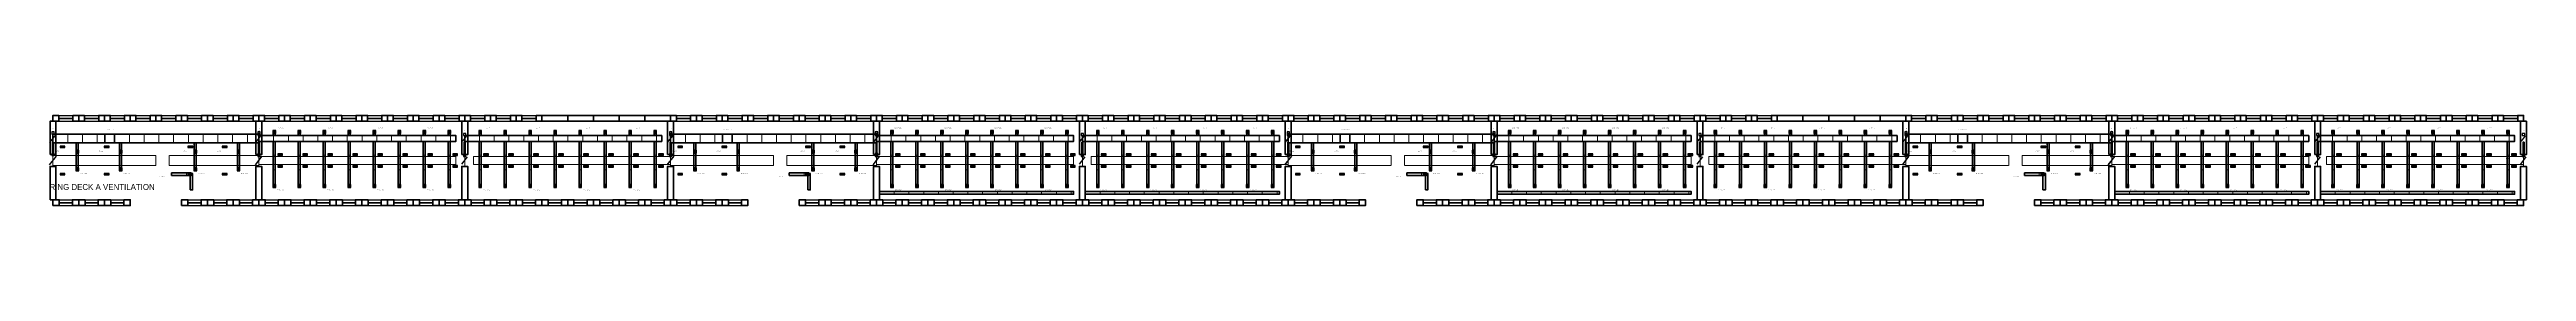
# Model space of a CAD drawing. Header units: millimetres. Extents: x 0 to 251977, y -4600 to 4600.
import ezdxf
from ezdxf.enums import TextEntityAlignment as Align

# ---------------------------------------------------------------- set-up
doc = ezdxf.new("R2010")
doc.units = ezdxf.units.MM
doc.linetypes.add('DASHED', pattern=[1.524, 1.27, -0.254])
for name, color, linetype, lineweight in [('A-ANNO-TEXT', 7, 'CONTINUOUS', 25), ('A-DOOR-PRES', 1, 'CONTINUOUS', 35), ('A-GLAZ', 5, 'CONTINUOUS', 25), ('A-HIDN', 8, 'DASHED', 18), ('A-WALL-BHD', 7, 'CONTINUOUS', 50), ('A-WALL-PRHU', 7, 'CONTINUOUS', 70), ('M-ANNO-TEXT', 7, 'CONTINUOUS', 25), ('M-DUCT-EXHS', 6, 'CONTINUOUS', 35), ('M-DUCT-HIDN', 8, 'DASHED', 18), ('M-DUCT-JNT', 8, 'CONTINUOUS', 13), ('M-DUCT-SUPP', 5, 'CONTINUOUS', 35), ('M-HVAC-DAMP', 1, 'CONTINUOUS', 25), ('M-HVAC-DIFF', 5, 'CONTINUOUS', 25), ('M-HVAC-GRIL', 30, 'CONTINUOUS', 25)]:
    doc.layers.add(name, color=color, linetype=linetype, lineweight=lineweight)

msp = doc.modelspace()

# ---------------------------------------------------------------- linework, layer by layer
at = {"layer": 'A-DOOR-PRES'}
for p, q in [((50, 600), (650, 600)), ((20994, 600), (21594, 600)), ((41938, 600), (42538, 600)), ((62882, 600), (63482, 600)), ((83826, 600), (84426, 600)), ((104770, 600), (105370, 600)), ((125714, 600), (126314, 600)), ((146658, 600), (147258, 600)), ((167602, 600), (168202, 600)), ((188546, 600), (189146, 600)), ((209490, 600), (210090, 600)), ((230433, 600), (231033, 600)), ((251377, 600), (251977, 600)), ((50, -600), (650, -600)), ((20994, -600), (21594, -600)), ((41938, -600), (42538, -600)), ((62882, -600), (63482, -600)), ((83826, -600), (84426, -600)), ((104770, -600), (105370, -600)), ((125714, -600), (126314, -600)), ((146658, -600), (147258, -600)), ((167602, -600), (168202, -600)), ((188546, -600), (189146, -600)), ((209490, -600), (210090, -600)), ((230433, -600), (231033, -600)), ((251377, -600), (251977, -600))]:
    msp.add_line(p, q, dxfattribs=at)
for points in [[(300, 600), (400, 600), (400, 1860), (300, 1860)], [(21244, 600), (21344, 600), (21344, 1860), (21244, 1860)], [(42188, 600), (42288, 600), (42288, 1860), (42188, 1860)], [(63132, 600), (63232, 600), (63232, 1860), (63132, 1860)], [(84076, 600), (84176, 600), (84176, 1860), (84076, 1860)], [(105020, 600), (105120, 600), (105120, 1860), (105020, 1860)], [(125964, 600), (126064, 600), (126064, 1860), (125964, 1860)], [(146908, 600), (147008, 600), (147008, 1860), (146908, 1860)], [(167852, 600), (167952, 600), (167952, 1860), (167852, 1860)], [(188796, 600), (188896, 600), (188896, 1860), (188796, 1860)], [(209740, 600), (209840, 600), (209840, 1860), (209740, 1860)], [(230683, 600), (230783, 600), (230783, 1860), (230683, 1860)], [(251627, 600), (251727, 600), (251727, 1860), (251627, 1860)]]:
    msp.add_lwpolyline(points, close=True, dxfattribs=at)
at = {"layer": 'A-GLAZ'}
for p, q in [((932, 4600), (2386, 4600)), ((932, 4330), (2386, 4330)), ((932, 4270), (2386, 4270)), ((932, 4000), (2386, 4000)), ((3550, 4600), (5004, 4600)), ((3550, 4330), (5004, 4330)), ((3550, 4270), (5004, 4270)), ((3550, 4000), (5004, 4000)), ((6168, 4600), (7622, 4600)), ((6168, 4330), (7622, 4330)), ((6168, 4270), (7622, 4270)), ((6168, 4000), (7622, 4000)), ((8786, 4600), (10240, 4600)), ((8786, 4330), (10240, 4330)), ((8786, 4270), (10240, 4270)), ((8786, 4000), (10240, 4000)), ((11404, 4600), (12858, 4600)), ((11404, 4330), (12858, 4330)), ((11404, 4270), (12858, 4270)), ((11404, 4000), (12858, 4000)), ((14022, 4600), (15476, 4600)), ((14022, 4330), (15476, 4330)), ((14022, 4270), (15476, 4270)), ((14022, 4000), (15476, 4000)), ((16640, 4600), (18094, 4600)), ((16640, 4330), (18094, 4330)), ((16640, 4270), (18094, 4270)), ((16640, 4000), (18094, 4000)), ((19258, 4600), (20712, 4600)), ((19258, 4330), (20712, 4330)), ((19258, 4270), (20712, 4270)), ((19258, 4000), (20712, 4000)), ((21876, 4600), (23330, 4600)), ((21876, 4330), (23330, 4330)), ((21876, 4270), (23330, 4270)), ((21876, 4000), (23330, 4000)), ((24494, 4600), (25948, 4600)), ((24494, 4330), (25948, 4330)), ((24494, 4270), (25948, 4270)), ((24494, 4000), (25948, 4000)), ((27112, 4600), (28566, 4600)), ((27112, 4330), (28566, 4330)), ((27112, 4270), (28566, 4270)), ((27112, 4000), (28566, 4000)), ((29730, 4600), (31184, 4600)), ((29730, 4330), (31184, 4330)), ((29730, 4270), (31184, 4270)), ((29730, 4000), (31184, 4000)), ((32348, 4600), (33802, 4600)), ((32348, 4330), (33802, 4330)), ((32348, 4270), (33802, 4270)), ((32348, 4000), (33802, 4000)), ((34966, 4600), (36420, 4600)), ((34966, 4330), (36420, 4330)), ((34966, 4270), (36420, 4270)), ((34966, 4000), (36420, 4000)), ((37584, 4600), (39038, 4600)), ((37584, 4330), (39038, 4330)), ((37584, 4270), (39038, 4270)), ((37584, 4000), (39038, 4000)), ((40202, 4600), (41656, 4600)), ((40202, 4330), (41656, 4330)), ((40202, 4270), (41656, 4270)), ((40202, 4000), (41656, 4000)), ((42820, 4600), (44274, 4600)), ((42820, 4330), (44274, 4330)), ((42820, 4270), (44274, 4270)), ((42820, 4000), (44274, 4000)), ((45438, 4600), (46892, 4600)), ((45438, 4330), (46892, 4330)), ((45438, 4270), (46892, 4270)), ((45438, 4000), (46892, 4000)), ((48056, 4600), (49510, 4600)), ((48056, 4330), (49510, 4330)), ((48056, 4270), (49510, 4270)), ((48056, 4000), (49510, 4000)), ((63764, 4600), (65218, 4600)), ((63764, 4330), (65218, 4330)), ((63764, 4270), (65218, 4270)), ((63764, 4000), (65218, 4000)), ((66382, 4600), (67836, 4600)), ((66382, 4330), (67836, 4330)), ((66382, 4270), (67836, 4270)), ((66382, 4000), (67836, 4000)), ((69000, 4600), (70454, 4600)), ((69000, 4330), (70454, 4330)), ((69000, 4270), (70454, 4270)), ((69000, 4000), (70454, 4000)), ((71618, 4600), (73072, 4600)), ((71618, 4330), (73072, 4330)), ((71618, 4270), (73072, 4270)), ((71618, 4000), (73072, 4000)), ((74236, 4600), (75690, 4600)), ((74236, 4330), (75690, 4330)), ((74236, 4270), (75690, 4270)), ((74236, 4000), (75690, 4000)), ((76854, 4600), (78308, 4600)), ((76854, 4330), (78308, 4330)), ((76854, 4270), (78308, 4270)), ((76854, 4000), (78308, 4000)), ((79472, 4600), (80926, 4600)), ((79472, 4330), (80926, 4330)), ((79472, 4270), (80926, 4270)), ((79472, 4000), (80926, 4000)), ((82090, 4600), (83544, 4600)), ((82090, 4330), (83544, 4330)), ((82090, 4270), (83544, 4270)), ((82090, 4000), (83544, 4000)), ((84708, 4600), (86162, 4600)), ((84708, 4330), (86162, 4330)), ((84708, 4270), (86162, 4270)), ((84708, 4000), (86162, 4000)), ((87326, 4600), (88780, 4600)), ((87326, 4330), (88780, 4330)), ((87326, 4270), (88780, 4270)), ((87326, 4000), (88780, 4000)), ((89944, 4600), (91398, 4600)), ((89944, 4330), (91398, 4330)), ((89944, 4270), (91398, 4270)), ((89944, 4000), (91398, 4000)), ((92562, 4600), (94016, 4600)), ((92562, 4330), (94016, 4330)), ((92562, 4270), (94016, 4270)), ((92562, 4000), (94016, 4000)), ((95180, 4600), (96634, 4600)), ((95180, 4330), (96634, 4330)), ((95180, 4270), (96634, 4270)), ((95180, 4000), (96634, 4000)), ((97797, 4600), (99252, 4600)), ((97797, 4330), (99252, 4330)), ((97797, 4270), (99252, 4270)), ((97797, 4000), (99252, 4000)), ((100415, 4600), (101870, 4600)), ((100415, 4330), (101870, 4330)), ((100415, 4270), (101870, 4270)), ((100415, 4000), (101870, 4000)), ((103033, 4600), (104488, 4600)), ((103033, 4330), (104488, 4330)), ((103033, 4270), (104488, 4270)), ((103033, 4000), (104488, 4000)), ((105651, 4600), (107106, 4600)), ((105651, 4330), (107106, 4330)), ((105651, 4270), (107106, 4270)), ((105651, 4000), (107106, 4000)), ((108269, 4600), (109724, 4600)), ((108269, 4330), (109724, 4330)), ((108269, 4270), (109724, 4270)), ((108269, 4000), (109724, 4000)), ((110887, 4600), (112342, 4600)), ((110887, 4330), (112342, 4330)), ((110887, 4270), (112342, 4270)), ((110887, 4000), (112342, 4000)), ((113505, 4600), (114960, 4600)), ((113505, 4330), (114960, 4330)), ((113505, 4270), (114960, 4270)), ((113505, 4000), (114960, 4000)), ((116123, 4600), (117578, 4600)), ((116123, 4330), (117578, 4330)), ((116123, 4270), (117578, 4270)), ((116123, 4000), (117578, 4000)), ((118741, 4600), (120196, 4600)), ((118741, 4330), (120196, 4330)), ((118741, 4270), (120196, 4270)), ((118741, 4000), (120196, 4000)), ((121359, 4600), (122814, 4600)), ((121359, 4330), (122814, 4330)), ((121359, 4270), (122814, 4270)), ((121359, 4000), (122814, 4000)), ((123977, 4600), (125432, 4600)), ((123977, 4330), (125432, 4330)), ((123977, 4270), (125432, 4270)), ((123977, 4000), (125432, 4000)), ((126595, 4600), (128050, 4600)), ((126595, 4330), (128050, 4330)), ((126595, 4270), (128050, 4270)), ((126595, 4000), (128050, 4000)), ((129213, 4600), (130668, 4600)), ((129213, 4330), (130668, 4330)), ((129213, 4270), (130668, 4270)), ((129213, 4000), (130668, 4000)), ((131831, 4600), (133286, 4600)), ((131831, 4330), (133286, 4330)), ((131831, 4270), (133286, 4270)), ((131831, 4000), (133286, 4000)), ((134449, 4600), (135904, 4600)), ((134449, 4330), (135904, 4330)), ((134449, 4270), (135904, 4270)), ((134449, 4000), (135904, 4000)), ((137067, 4600), (138522, 4600)), ((137067, 4330), (138522, 4330)), ((137067, 4270), (138522, 4270)), ((137067, 4000), (138522, 4000)), ((139685, 4600), (141140, 4600)), ((139685, 4330), (141140, 4330)), ((139685, 4270), (141140, 4270)), ((139685, 4000), (141140, 4000)), ((142303, 4600), (143758, 4600)), ((142303, 4330), (143758, 4330)), ((142303, 4270), (143758, 4270)), ((142303, 4000), (143758, 4000)), ((144921, 4600), (146376, 4600)), ((144921, 4330), (146376, 4330)), ((144921, 4270), (146376, 4270)), ((144921, 4000), (146376, 4000)), ((147539, 4600), (148994, 4600)), ((147539, 4330), (148994, 4330)), ((147539, 4270), (148994, 4270)), ((147539, 4000), (148994, 4000)), ((150157, 4600), (151612, 4600)), ((150157, 4330), (151612, 4330)), ((150157, 4270), (151612, 4270)), ((150157, 4000), (151612, 4000)), ((152775, 4600), (154230, 4600)), ((152775, 4330), (154230, 4330)), ((152775, 4270), (154230, 4270)), ((152775, 4000), (154230, 4000)), ((155393, 4600), (156848, 4600)), ((155393, 4330), (156848, 4330)), ((155393, 4270), (156848, 4270)), ((155393, 4000), (156848, 4000)), ((158011, 4600), (159466, 4600)), ((158011, 4330), (159466, 4330)), ((158011, 4270), (159466, 4270)), ((158011, 4000), (159466, 4000)), ((160629, 4600), (162084, 4600)), ((160629, 4330), (162084, 4330)), ((160629, 4270), (162084, 4270)), ((160629, 4000), (162084, 4000)), ((163247, 4600), (164702, 4600)), ((163247, 4330), (164702, 4330)), ((163247, 4270), (164702, 4270)), ((163247, 4000), (164702, 4000)), ((165865, 4600), (167320, 4600)), ((165865, 4330), (167320, 4330)), ((165865, 4270), (167320, 4270)), ((165865, 4000), (167320, 4000)), ((168483, 4600), (169938, 4600)), ((168483, 4330), (169938, 4330)), ((168483, 4270), (169938, 4270)), ((168483, 4000), (169938, 4000)), ((171101, 4600), (172556, 4600)), ((171101, 4330), (172556, 4330)), ((171101, 4270), (172556, 4270)), ((171101, 4000), (172556, 4000)), ((173719, 4600), (175174, 4600)), ((173719, 4330), (175174, 4330)), ((173719, 4270), (175174, 4270)), ((173719, 4000), (175174, 4000)), ((189427, 4600), (190882, 4600)), ((189427, 4330), (190882, 4330)), ((189427, 4270), (190882, 4270)), ((189427, 4000), (190882, 4000)), ((192045, 4600), (193500, 4600)), ((192045, 4330), (193500, 4330)), ((192045, 4270), (193500, 4270)), ((192045, 4000), (193500, 4000)), ((194663, 4600), (196118, 4600)), ((194663, 4330), (196118, 4330)), ((194663, 4270), (196118, 4270)), ((194663, 4000), (196118, 4000)), ((197281, 4600), (198736, 4600)), ((197281, 4330), (198736, 4330)), ((197281, 4270), (198736, 4270)), ((197281, 4000), (198736, 4000)), ((199899, 4600), (201354, 4600)), ((199899, 4330), (201354, 4330)), ((199899, 4270), (201354, 4270)), ((199899, 4000), (201354, 4000)), ((202517, 4600), (203972, 4600)), ((202517, 4330), (203972, 4330)), ((202517, 4270), (203972, 4270)), ((202517, 4000), (203972, 4000)), ((205135, 4600), (206590, 4600)), ((205135, 4330), (206590, 4330)), ((205135, 4270), (206590, 4270)), ((205135, 4000), (206590, 4000)), ((207753, 4600), (209208, 4600)), ((207753, 4330), (209208, 4330)), ((207753, 4270), (209208, 4270)), ((207753, 4000), (209208, 4000)), ((210371, 4600), (211826, 4600)), ((210371, 4330), (211826, 4330)), ((210371, 4270), (211826, 4270)), ((210371, 4000), (211826, 4000)), ((212989, 4600), (214444, 4600)), ((212989, 4330), (214444, 4330)), ((212989, 4270), (214444, 4270)), ((212989, 4000), (214444, 4000)), ((215607, 4600), (217062, 4600)), ((215607, 4330), (217062, 4330)), ((215607, 4270), (217062, 4270)), ((215607, 4000), (217062, 4000)), ((218225, 4600), (219680, 4600)), ((218225, 4330), (219680, 4330)), ((218225, 4270), (219680, 4270)), ((218225, 4000), (219680, 4000)), ((220843, 4600), (222298, 4600)), ((220843, 4330), (222298, 4330)), ((220843, 4270), (222298, 4270)), ((220843, 4000), (222298, 4000)), ((223461, 4600), (224916, 4600)), ((223461, 4330), (224916, 4330)), ((223461, 4270), (224916, 4270)), ((223461, 4000), (224916, 4000)), ((226079, 4600), (227534, 4600)), ((226079, 4330), (227534, 4330)), ((226079, 4270), (227534, 4270)), ((226079, 4000), (227534, 4000)), ((228697, 4600), (230152, 4600)), ((228697, 4330), (230152, 4330)), ((228697, 4270), (230152, 4270)), ((228697, 4000), (230152, 4000)), ((231315, 4600), (232770, 4600)), ((231315, 4330), (232770, 4330)), ((231315, 4270), (232770, 4270)), ((231315, 4000), (232770, 4000)), ((233933, 4600), (235388, 4600)), ((233933, 4330), (235388, 4330)), ((233933, 4270), (235388, 4270)), ((233933, 4000), (235388, 4000)), ((236551, 4600), (238006, 4600)), ((236551, 4330), (238006, 4330)), ((236551, 4270), (238006, 4270)), ((236551, 4000), (238006, 4000)), ((239169, 4600), (240624, 4600)), ((239169, 4330), (240624, 4330)), ((239169, 4270), (240624, 4270)), ((239169, 4000), (240624, 4000)), ((241787, 4600), (243242, 4600)), ((241787, 4330), (243242, 4330)), ((241787, 4270), (243242, 4270)), ((241787, 4000), (243242, 4000)), ((244405, 4600), (245860, 4600)), ((244405, 4330), (245860, 4330)), ((244405, 4270), (245860, 4270)), ((244405, 4000), (245860, 4000)), ((247023, 4600), (248478, 4600)), ((247023, 4330), (248478, 4330)), ((247023, 4270), (248478, 4270)), ((247023, 4000), (248478, 4000)), ((249641, 4600), (251096, 4600)), ((249641, 4330), (251096, 4330)), ((249641, 4270), (251096, 4270)), ((249641, 4000), (251096, 4000)), ((992, -4000), (2326, -4000)), ((992, -4270), (2326, -4270)), ((992, -4330), (2326, -4330)), ((992, -4600), (2326, -4600)), ((3610, -4000), (4944, -4000)), ((3610, -4270), (4944, -4270)), ((3610, -4330), (4944, -4330)), ((3610, -4600), (4944, -4600)), ((6228, -4000), (7562, -4000)), ((6228, -4270), (7562, -4270)), ((6228, -4330), (7562, -4330)), ((6228, -4600), (7562, -4600)), ((14082, -4000), (15416, -4000)), ((14082, -4270), (15416, -4270)), ((14082, -4330), (15416, -4330)), ((14082, -4600), (15416, -4600)), ((16700, -4000), (18034, -4000)), ((16700, -4270), (18034, -4270)), ((16700, -4330), (18034, -4330)), ((16700, -4600), (18034, -4600)), ((19318, -4000), (20652, -4000)), ((19318, -4270), (20652, -4270)), ((19318, -4330), (20652, -4330)), ((19318, -4600), (20652, -4600)), ((21936, -4000), (23270, -4000)), ((21936, -4270), (23270, -4270)), ((21936, -4330), (23270, -4330)), ((21936, -4600), (23270, -4600)), ((24554, -4000), (25888, -4000)), ((24554, -4270), (25888, -4270)), ((24554, -4330), (25888, -4330)), ((24554, -4600), (25888, -4600)), ((27172, -4000), (28506, -4000)), ((27172, -4270), (28506, -4270)), ((27172, -4330), (28506, -4330)), ((27172, -4600), (28506, -4600)), ((29790, -4000), (31124, -4000)), ((29790, -4270), (31124, -4270)), ((29790, -4330), (31124, -4330)), ((29790, -4600), (31124, -4600)), ((32408, -4000), (33742, -4000)), ((32408, -4270), (33742, -4270)), ((32408, -4330), (33742, -4330)), ((32408, -4600), (33742, -4600)), ((35026, -4000), (36360, -4000)), ((35026, -4270), (36360, -4270)), ((35026, -4330), (36360, -4330)), ((35026, -4600), (36360, -4600)), ((37644, -4000), (38978, -4000)), ((37644, -4270), (38978, -4270)), ((37644, -4330), (38978, -4330)), ((37644, -4600), (38978, -4600)), ((40262, -4000), (41596, -4000)), ((40262, -4270), (41596, -4270)), ((40262, -4330), (41596, -4330)), ((40262, -4600), (41596, -4600)), ((42880, -4000), (44214, -4000)), ((42880, -4270), (44214, -4270)), ((42880, -4330), (44214, -4330)), ((42880, -4600), (44214, -4600)), ((45498, -4000), (46832, -4000)), ((45498, -4270), (46832, -4270)), ((45498, -4330), (46832, -4330)), ((45498, -4600), (46832, -4600)), ((48116, -4000), (49450, -4000)), ((48116, -4270), (49450, -4270)), ((48116, -4330), (49450, -4330)), ((48116, -4600), (49450, -4600)), ((50734, -4000), (52068, -4000)), ((50734, -4270), (52068, -4270)), ((50734, -4330), (52068, -4330)), ((50734, -4600), (52068, -4600)), ((53352, -4000), (54686, -4000)), ((53352, -4270), (54686, -4270)), ((53352, -4330), (54686, -4330)), ((53352, -4600), (54686, -4600)), ((55970, -4000), (57304, -4000)), ((55970, -4270), (57304, -4270)), ((55970, -4330), (57304, -4330)), ((55970, -4600), (57304, -4600)), ((58588, -4000), (59922, -4000)), ((58588, -4270), (59922, -4270)), ((58588, -4330), (59922, -4330)), ((58588, -4600), (59922, -4600)), ((61206, -4000), (62540, -4000)), ((61206, -4270), (62540, -4270)), ((61206, -4330), (62540, -4330)), ((61206, -4600), (62540, -4600)), ((63824, -4000), (65158, -4000)), ((63824, -4270), (65158, -4270)), ((63824, -4330), (65158, -4330)), ((63824, -4600), (65158, -4600)), ((66442, -4000), (67776, -4000)), ((66442, -4270), (67776, -4270)), ((66442, -4330), (67776, -4330)), ((66442, -4600), (67776, -4600)), ((69060, -4000), (70394, -4000)), ((69060, -4270), (70394, -4270)), ((69060, -4330), (70394, -4330)), ((69060, -4600), (70394, -4600)), ((76914, -4000), (78247, -4000)), ((76914, -4270), (78247, -4270)), ((76914, -4330), (78247, -4330)), ((76914, -4600), (78247, -4600)), ((79532, -4000), (80865, -4000)), ((79532, -4270), (80865, -4270)), ((79532, -4330), (80865, -4330)), ((79532, -4600), (80865, -4600)), ((82150, -4000), (83483, -4000)), ((82150, -4270), (83483, -4270)), ((82150, -4330), (83483, -4330)), ((82150, -4600), (83483, -4600)), ((84768, -4000), (86101, -4000)), ((84768, -4270), (86101, -4270)), ((84768, -4330), (86101, -4330)), ((84768, -4600), (86101, -4600)), ((87386, -4000), (88719, -4000)), ((87386, -4270), (88719, -4270)), ((87386, -4330), (88719, -4330)), ((87386, -4600), (88719, -4600)), ((90004, -4000), (91337, -4000)), ((90004, -4270), (91337, -4270)), ((90004, -4330), (91337, -4330)), ((90004, -4600), (91337, -4600)), ((92622, -4000), (93955, -4000)), ((92622, -4270), (93955, -4270)), ((92622, -4330), (93955, -4330)), ((92622, -4600), (93955, -4600)), ((95240, -4000), (96573, -4000)), ((95240, -4270), (96573, -4270)), ((95240, -4330), (96573, -4330)), ((95240, -4600), (96573, -4600)), ((97858, -4000), (99191, -4000)), ((97858, -4270), (99191, -4270)), ((97858, -4330), (99191, -4330)), ((97858, -4600), (99191, -4600)), ((100476, -4000), (101809, -4000)), ((100476, -4270), (101809, -4270)), ((100476, -4330), (101809, -4330)), ((100476, -4600), (101809, -4600)), ((103094, -4000), (104427, -4000)), ((103094, -4270), (104427, -4270)), ((103094, -4330), (104427, -4330)), ((103094, -4600), (104427, -4600)), ((105712, -4000), (107045, -4000)), ((105712, -4270), (107045, -4270)), ((105712, -4330), (107045, -4330)), ((105712, -4600), (107045, -4600)), ((108330, -4000), (109663, -4000)), ((108330, -4270), (109663, -4270)), ((108330, -4330), (109663, -4330)), ((108330, -4600), (109663, -4600)), ((110948, -4000), (112281, -4000)), ((110948, -4270), (112281, -4270)), ((110948, -4330), (112281, -4330)), ((110948, -4600), (112281, -4600)), ((113566, -4000), (114899, -4000)), ((113566, -4270), (114899, -4270)), ((113566, -4330), (114899, -4330)), ((113566, -4600), (114899, -4600)), ((116184, -4000), (117517, -4000)), ((116184, -4270), (117517, -4270)), ((116184, -4330), (117517, -4330)), ((116184, -4600), (117517, -4600)), ((118802, -4000), (120135, -4000)), ((118802, -4270), (120135, -4270)), ((118802, -4330), (120135, -4330)), ((118802, -4600), (120135, -4600)), ((121420, -4000), (122753, -4000)), ((121420, -4270), (122753, -4270)), ((121420, -4330), (122753, -4330)), ((121420, -4600), (122753, -4600)), ((124038, -4000), (125371, -4000)), ((124038, -4270), (125371, -4270)), ((124038, -4330), (125371, -4330)), ((124038, -4600), (125371, -4600)), ((126656, -4000), (127989, -4000)), ((126656, -4270), (127989, -4270)), ((126656, -4330), (127989, -4330)), ((126656, -4600), (127989, -4600)), ((129274, -4000), (130607, -4000)), ((129274, -4270), (130607, -4270)), ((129274, -4330), (130607, -4330)), ((129274, -4600), (130607, -4600)), ((131892, -4000), (133225, -4000)), ((131892, -4270), (133225, -4270)), ((131892, -4330), (133225, -4330)), ((131892, -4600), (133225, -4600)), ((139746, -4000), (141079, -4000)), ((139746, -4270), (141079, -4270)), ((139746, -4330), (141079, -4330)), ((139746, -4600), (141079, -4600)), ((142364, -4000), (143697, -4000)), ((142364, -4270), (143697, -4270)), ((142364, -4330), (143697, -4330)), ((142364, -4600), (143697, -4600)), ((144982, -4000), (146315, -4000)), ((144982, -4270), (146315, -4270)), ((144982, -4330), (146315, -4330)), ((144982, -4600), (146315, -4600)), ((147600, -4000), (148933, -4000)), ((147600, -4270), (148933, -4270)), ((147600, -4330), (148933, -4330)), ((147600, -4600), (148933, -4600)), ((150218, -4000), (151551, -4000)), ((150218, -4270), (151551, -4270)), ((150218, -4330), (151551, -4330)), ((150218, -4600), (151551, -4600)), ((152836, -4000), (154169, -4000)), ((152836, -4270), (154169, -4270)), ((152836, -4330), (154169, -4330)), ((152836, -4600), (154169, -4600)), ((155454, -4000), (156787, -4000)), ((155454, -4270), (156787, -4270)), ((155454, -4330), (156787, -4330)), ((155454, -4600), (156787, -4600)), ((158072, -4000), (159405, -4000)), ((158072, -4270), (159405, -4270)), ((158072, -4330), (159405, -4330)), ((158072, -4600), (159405, -4600)), ((160690, -4000), (162023, -4000)), ((160690, -4270), (162023, -4270)), ((160690, -4330), (162023, -4330)), ((160690, -4600), (162023, -4600)), ((163308, -4000), (164641, -4000)), ((163308, -4270), (164641, -4270)), ((163308, -4330), (164641, -4330)), ((163308, -4600), (164641, -4600)), ((165926, -4000), (167259, -4000)), ((165926, -4270), (167259, -4270)), ((165926, -4330), (167259, -4330)), ((165926, -4600), (167259, -4600)), ((168544, -4000), (169877, -4000)), ((168544, -4270), (169877, -4270)), ((168544, -4330), (169877, -4330)), ((168544, -4600), (169877, -4600)), ((171162, -4000), (172495, -4000)), ((171162, -4270), (172495, -4270)), ((171162, -4330), (172495, -4330)), ((171162, -4600), (172495, -4600)), ((173780, -4000), (175113, -4000)), ((173780, -4270), (175113, -4270)), ((173780, -4330), (175113, -4330)), ((173780, -4600), (175113, -4600)), ((176398, -4000), (177731, -4000)), ((176398, -4270), (177731, -4270)), ((176398, -4330), (177731, -4330)), ((176398, -4600), (177731, -4600)), ((179016, -4000), (180349, -4000)), ((179016, -4270), (180349, -4270)), ((179016, -4330), (180349, -4330)), ((179016, -4600), (180349, -4600)), ((181634, -4000), (182967, -4000)), ((181634, -4270), (182967, -4270)), ((181634, -4330), (182967, -4330)), ((181634, -4600), (182967, -4600)), ((184252, -4000), (185585, -4000)), ((184252, -4270), (185585, -4270)), ((184252, -4330), (185585, -4330)), ((184252, -4600), (185585, -4600)), ((186870, -4000), (188203, -4000)), ((186870, -4270), (188203, -4270)), ((186870, -4330), (188203, -4330)), ((186870, -4600), (188203, -4600)), ((189488, -4000), (190821, -4000)), ((189488, -4270), (190821, -4270)), ((189488, -4330), (190821, -4330)), ((189488, -4600), (190821, -4600)), ((192106, -4000), (193439, -4000)), ((192106, -4270), (193439, -4270)), ((192106, -4330), (193439, -4330)), ((192106, -4600), (193439, -4600)), ((194724, -4000), (196057, -4000)), ((194724, -4270), (196057, -4270)), ((194724, -4330), (196057, -4330)), ((194724, -4600), (196057, -4600)), ((202578, -4000), (203911, -4000)), ((202578, -4270), (203911, -4270)), ((202578, -4330), (203911, -4330)), ((202578, -4600), (203911, -4600)), ((205196, -4000), (206529, -4000)), ((205196, -4270), (206529, -4270)), ((205196, -4330), (206529, -4330)), ((205196, -4600), (206529, -4600)), ((207814, -4000), (209147, -4000)), ((207814, -4270), (209147, -4270)), ((207814, -4330), (209147, -4330)), ((207814, -4600), (209147, -4600)), ((210432, -4000), (211765, -4000)), ((210432, -4270), (211765, -4270)), ((210432, -4330), (211765, -4330)), ((210432, -4600), (211765, -4600)), ((213050, -4000), (214383, -4000)), ((213050, -4270), (214383, -4270)), ((213050, -4330), (214383, -4330)), ((213050, -4600), (214383, -4600)), ((215668, -4000), (217001, -4000)), ((215668, -4270), (217001, -4270)), ((215668, -4330), (217001, -4330)), ((215668, -4600), (217001, -4600)), ((218286, -4000), (219619, -4000)), ((218286, -4270), (219619, -4270)), ((218286, -4330), (219619, -4330)), ((218286, -4600), (219619, -4600)), ((220904, -4000), (222237, -4000)), ((220904, -4270), (222237, -4270)), ((220904, -4330), (222237, -4330)), ((220904, -4600), (222237, -4600)), ((223522, -4000), (224855, -4000)), ((223522, -4270), (224855, -4270)), ((223522, -4330), (224855, -4330)), ((223522, -4600), (224855, -4600)), ((226140, -4000), (227473, -4000)), ((226140, -4270), (227473, -4270)), ((226140, -4330), (227473, -4330)), ((226140, -4600), (227473, -4600)), ((228758, -4000), (230091, -4000)), ((228758, -4270), (230091, -4270)), ((228758, -4330), (230091, -4330)), ((228758, -4600), (230091, -4600)), ((231376, -4000), (232709, -4000)), ((231376, -4270), (232709, -4270)), ((231376, -4330), (232709, -4330)), ((231376, -4600), (232709, -4600)), ((233994, -4000), (235327, -4000)), ((233994, -4270), (235327, -4270)), ((233994, -4330), (235327, -4330)), ((233994, -4600), (235327, -4600)), ((236612, -4000), (237945, -4000)), ((236612, -4270), (237945, -4270)), ((236612, -4330), (237945, -4330)), ((236612, -4600), (237945, -4600)), ((239230, -4000), (240563, -4000)), ((239230, -4270), (240563, -4270)), ((239230, -4330), (240563, -4330)), ((239230, -4600), (240563, -4600)), ((241848, -4000), (243181, -4000)), ((241848, -4270), (243181, -4270)), ((241848, -4330), (243181, -4330)), ((241848, -4600), (243181, -4600)), ((244466, -4000), (245799, -4000)), ((244466, -4270), (245799, -4270)), ((244466, -4330), (245799, -4330)), ((244466, -4600), (245799, -4600)), ((247084, -4000), (248417, -4000)), ((247084, -4270), (248417, -4270)), ((247084, -4330), (248417, -4330)), ((247084, -4600), (248417, -4600)), ((249702, -4000), (251035, -4000)), ((249702, -4270), (251035, -4270)), ((249702, -4330), (251035, -4330)), ((249702, -4600), (251035, -4600))]:
    msp.add_line(p, q, dxfattribs=at)
at = {"layer": 'A-HIDN'}
for p, q in [((350, -600), (350, 600)), ((21294, -600), (21294, 600)), ((42238, -600), (42238, 600)), ((63182, -600), (63182, 600)), ((84126, -600), (84126, 600)), ((105070, -600), (105070, 600)), ((126014, -600), (126014, 600)), ((146958, -600), (146958, 600)), ((167902, -600), (167902, 600)), ((188846, -600), (188846, 600)), ((209790, -600), (209790, 600)), ((230733, -600), (230733, 600)), ((251677, -600), (251677, 600))]:
    msp.add_line(p, q, dxfattribs=at)
at = {"layer": 'A-WALL-BHD'}
for points in [[(50, 600), (650, 600), (650, 4000), (50, 4000)], [(20994, 600), (21594, 600), (21594, 4000), (20994, 4000)], [(41938, 600), (42538, 600), (42538, 4000), (41938, 4000)], [(62882, 600), (63482, 600), (63482, 4000), (62882, 4000)], [(83826, 600), (84426, 600), (84426, 4000), (83826, 4000)], [(104770, 600), (105370, 600), (105370, 4000), (104770, 4000)], [(125714, 600), (126314, 600), (126314, 4000), (125714, 4000)], [(146658, 600), (147258, 600), (147258, 4000), (146658, 4000)], [(167602, 600), (168202, 600), (168202, 4000), (167602, 4000)], [(188546, 600), (189146, 600), (189146, 4000), (188546, 4000)], [(209490, 600), (210090, 600), (210090, 4000), (209490, 4000)], [(230433, 600), (231033, 600), (231033, 4000), (230433, 4000)], [(251377, 600), (251977, 600), (251977, 4000), (251377, 4000)], [(50, -4000), (650, -4000), (650, -600), (50, -600)], [(20994, -4000), (21594, -4000), (21594, -600), (20994, -600)], [(41938, -4000), (42538, -4000), (42538, -600), (41938, -600)], [(62882, -4000), (63482, -4000), (63482, -600), (62882, -600)], [(83826, -4000), (84426, -4000), (84426, -600), (83826, -600)], [(104770, -4000), (105370, -4000), (105370, -600), (104770, -600)], [(125714, -4000), (126314, -4000), (126314, -600), (125714, -600)], [(146658, -4000), (147258, -4000), (147258, -600), (146658, -600)], [(167602, -4000), (168202, -4000), (168202, -600), (167602, -600)], [(188546, -4000), (189146, -4000), (189146, -600), (188546, -600)], [(209490, -4000), (210090, -4000), (210090, -600), (209490, -600)], [(230433, -4000), (231033, -4000), (231033, -600), (230433, -600)], [(251377, -4000), (251977, -4000), (251977, -600), (251377, -600)]]:
    msp.add_lwpolyline(points, close=True, dxfattribs=at)
at = {"layer": 'A-WALL-PRHU'}
for points in [[(350, 4000), (932, 4000), (932, 4600), (350, 4600)], [(2386, 4000), (2968, 4000), (2968, 4600), (2386, 4600)], [(2968, 4000), (3550, 4000), (3550, 4600), (2968, 4600)], [(5004, 4000), (5586, 4000), (5586, 4600), (5004, 4600)], [(5586, 4000), (6168, 4000), (6168, 4600), (5586, 4600)], [(7622, 4000), (8204, 4000), (8204, 4600), (7622, 4600)], [(8204, 4000), (8786, 4000), (8786, 4600), (8204, 4600)], [(10240, 4000), (10822, 4000), (10822, 4600), (10240, 4600)], [(10822, 4000), (11404, 4000), (11404, 4600), (10822, 4600)], [(12858, 4000), (13440, 4000), (13440, 4600), (12858, 4600)], [(13440, 4000), (14022, 4000), (14022, 4600), (13440, 4600)], [(15476, 4000), (16058, 4000), (16058, 4600), (15476, 4600)], [(16058, 4000), (16640, 4000), (16640, 4600), (16058, 4600)], [(18094, 4000), (18676, 4000), (18676, 4600), (18094, 4600)], [(18676, 4000), (19258, 4000), (19258, 4600), (18676, 4600)], [(20712, 4000), (21294, 4000), (21294, 4600), (20712, 4600)], [(21294, 4000), (21876, 4000), (21876, 4600), (21294, 4600)], [(23330, 4000), (23912, 4000), (23912, 4600), (23330, 4600)], [(23912, 4000), (24494, 4000), (24494, 4600), (23912, 4600)], [(25948, 4000), (26530, 4000), (26530, 4600), (25948, 4600)], [(26530, 4000), (27112, 4000), (27112, 4600), (26530, 4600)], [(28566, 4000), (29148, 4000), (29148, 4600), (28566, 4600)], [(29148, 4000), (29730, 4000), (29730, 4600), (29148, 4600)], [(31184, 4000), (31766, 4000), (31766, 4600), (31184, 4600)], [(31766, 4000), (32348, 4000), (32348, 4600), (31766, 4600)], [(33802, 4000), (34384, 4000), (34384, 4600), (33802, 4600)], [(34384, 4000), (34966, 4000), (34966, 4600), (34384, 4600)], [(36420, 4000), (37002, 4000), (37002, 4600), (36420, 4600)], [(37002, 4000), (37584, 4000), (37584, 4600), (37002, 4600)], [(39038, 4000), (39620, 4000), (39620, 4600), (39038, 4600)], [(39620, 4000), (40202, 4000), (40202, 4600), (39620, 4600)], [(41656, 4000), (42238, 4000), (42238, 4600), (41656, 4600)], [(42238, 4000), (42820, 4000), (42820, 4600), (42238, 4600)], [(44274, 4000), (44856, 4000), (44856, 4600), (44274, 4600)], [(44856, 4000), (45438, 4000), (45438, 4600), (44856, 4600)], [(46892, 4000), (47474, 4000), (47474, 4600), (46892, 4600)], [(47474, 4000), (48056, 4000), (48056, 4600), (47474, 4600)], [(49510, 4000), (50092, 4000), (50092, 4600), (49510, 4600)], [(50092, 4000), (52710, 4000), (52710, 4600), (50092, 4600)], [(52710, 4000), (55328, 4000), (55328, 4600), (52710, 4600)], [(55328, 4000), (57946, 4000), (57946, 4600), (55328, 4600)], [(57946, 4000), (60564, 4000), (60564, 4600), (57946, 4600)], [(60564, 4000), (63182, 4000), (63182, 4600), (60564, 4600)], [(63182, 4000), (63764, 4000), (63764, 4600), (63182, 4600)], [(65218, 4000), (65800, 4000), (65800, 4600), (65218, 4600)], [(65800, 4000), (66382, 4000), (66382, 4600), (65800, 4600)], [(67836, 4000), (68418, 4000), (68418, 4600), (67836, 4600)], [(68418, 4000), (69000, 4000), (69000, 4600), (68418, 4600)], [(70454, 4000), (71036, 4000), (71036, 4600), (70454, 4600)], [(71036, 4000), (71618, 4000), (71618, 4600), (71036, 4600)], [(73072, 4000), (73654, 4000), (73654, 4600), (73072, 4600)], [(73654, 4000), (74236, 4000), (74236, 4600), (73654, 4600)], [(75690, 4000), (76272, 4000), (76272, 4600), (75690, 4600)], [(76272, 4000), (76854, 4000), (76854, 4600), (76272, 4600)], [(78308, 4000), (78890, 4000), (78890, 4600), (78308, 4600)], [(78890, 4000), (79472, 4000), (79472, 4600), (78890, 4600)], [(80926, 4000), (81508, 4000), (81508, 4600), (80926, 4600)], [(81508, 4000), (82090, 4000), (82090, 4600), (81508, 4600)], [(83544, 4000), (84126, 4000), (84126, 4600), (83544, 4600)], [(84126, 4000), (84708, 4000), (84708, 4600), (84126, 4600)], [(86162, 4000), (86744, 4000), (86744, 4600), (86162, 4600)], [(86744, 4000), (87326, 4000), (87326, 4600), (86744, 4600)], [(88780, 4000), (89362, 4000), (89362, 4600), (88780, 4600)], [(89362, 4000), (89944, 4000), (89944, 4600), (89362, 4600)], [(91398, 4000), (91980, 4000), (91980, 4600), (91398, 4600)], [(91980, 4000), (92562, 4000), (92562, 4600), (91980, 4600)], [(94016, 4000), (94598, 4000), (94598, 4600), (94016, 4600)], [(94598, 4000), (95180, 4000), (95180, 4600), (94598, 4600)], [(96634, 4000), (97216, 4000), (97216, 4600), (96634, 4600)], [(97216, 4000), (97797, 4000), (97797, 4600), (97216, 4600)], [(99252, 4000), (99834, 4000), (99834, 4600), (99252, 4600)], [(99834, 4000), (100415, 4000), (100415, 4600), (99834, 4600)], [(101870, 4000), (102452, 4000), (102452, 4600), (101870, 4600)], [(102452, 4000), (103033, 4000), (103033, 4600), (102452, 4600)], [(104488, 4000), (105070, 4000), (105070, 4600), (104488, 4600)], [(105070, 4000), (105651, 4000), (105651, 4600), (105070, 4600)], [(107106, 4000), (107688, 4000), (107688, 4600), (107106, 4600)], [(107688, 4000), (108269, 4000), (108269, 4600), (107688, 4600)], [(109724, 4000), (110306, 4000), (110306, 4600), (109724, 4600)], [(110306, 4000), (110887, 4000), (110887, 4600), (110306, 4600)], [(112342, 4000), (112924, 4000), (112924, 4600), (112342, 4600)], [(112924, 4000), (113505, 4000), (113505, 4600), (112924, 4600)], [(114960, 4000), (115542, 4000), (115542, 4600), (114960, 4600)], [(115542, 4000), (116123, 4000), (116123, 4600), (115542, 4600)], [(117578, 4000), (118160, 4000), (118160, 4600), (117578, 4600)], [(118160, 4000), (118741, 4000), (118741, 4600), (118160, 4600)], [(120196, 4000), (120778, 4000), (120778, 4600), (120196, 4600)], [(120778, 4000), (121359, 4000), (121359, 4600), (120778, 4600)], [(122814, 4000), (123396, 4000), (123396, 4600), (122814, 4600)], [(123396, 4000), (123977, 4000), (123977, 4600), (123396, 4600)], [(125432, 4000), (126014, 4000), (126014, 4600), (125432, 4600)], [(126014, 4000), (126595, 4000), (126595, 4600), (126014, 4600)], [(128050, 4000), (128632, 4000), (128632, 4600), (128050, 4600)], [(128632, 4000), (129213, 4000), (129213, 4600), (128632, 4600)], [(130668, 4000), (131250, 4000), (131250, 4600), (130668, 4600)], [(131250, 4000), (131831, 4000), (131831, 4600), (131250, 4600)], [(133286, 4000), (133868, 4000), (133868, 4600), (133286, 4600)], [(133868, 4000), (134449, 4000), (134449, 4600), (133868, 4600)], [(135904, 4000), (136486, 4000), (136486, 4600), (135904, 4600)], [(136486, 4000), (137067, 4000), (137067, 4600), (136486, 4600)], [(138522, 4000), (139104, 4000), (139104, 4600), (138522, 4600)], [(139104, 4000), (139685, 4000), (139685, 4600), (139104, 4600)], [(141140, 4000), (141722, 4000), (141722, 4600), (141140, 4600)], [(141722, 4000), (142303, 4000), (142303, 4600), (141722, 4600)], [(143758, 4000), (144340, 4000), (144340, 4600), (143758, 4600)], [(144340, 4000), (144921, 4000), (144921, 4600), (144340, 4600)], [(146376, 4000), (146958, 4000), (146958, 4600), (146376, 4600)], [(146958, 4000), (147539, 4000), (147539, 4600), (146958, 4600)], [(148994, 4000), (149576, 4000), (149576, 4600), (148994, 4600)], [(149576, 4000), (150157, 4000), (150157, 4600), (149576, 4600)], [(151612, 4000), (152194, 4000), (152194, 4600), (151612, 4600)], [(152194, 4000), (152775, 4000), (152775, 4600), (152194, 4600)], [(154230, 4000), (154812, 4000), (154812, 4600), (154230, 4600)], [(154812, 4000), (155393, 4000), (155393, 4600), (154812, 4600)], [(156848, 4000), (157430, 4000), (157430, 4600), (156848, 4600)], [(157430, 4000), (158011, 4000), (158011, 4600), (157430, 4600)], [(159466, 4000), (160048, 4000), (160048, 4600), (159466, 4600)], [(160048, 4000), (160629, 4000), (160629, 4600), (160048, 4600)], [(162084, 4000), (162666, 4000), (162666, 4600), (162084, 4600)], [(162666, 4000), (163247, 4000), (163247, 4600), (162666, 4600)], [(164702, 4000), (165284, 4000), (165284, 4600), (164702, 4600)], [(165284, 4000), (165865, 4000), (165865, 4600), (165284, 4600)], [(167320, 4000), (167902, 4000), (167902, 4600), (167320, 4600)], [(167902, 4000), (168483, 4000), (168483, 4600), (167902, 4600)], [(169938, 4000), (170520, 4000), (170520, 4600), (169938, 4600)], [(170520, 4000), (171101, 4000), (171101, 4600), (170520, 4600)], [(172556, 4000), (173138, 4000), (173138, 4600), (172556, 4600)], [(173138, 4000), (173719, 4000), (173719, 4600), (173138, 4600)], [(175174, 4000), (175756, 4000), (175756, 4600), (175174, 4600)], [(175756, 4000), (178374, 4000), (178374, 4600), (175756, 4600)], [(178374, 4000), (180992, 4000), (180992, 4600), (178374, 4600)], [(180992, 4000), (183610, 4000), (183610, 4600), (180992, 4600)], [(183610, 4000), (186228, 4000), (186228, 4600), (183610, 4600)], [(186228, 4000), (188846, 4000), (188846, 4600), (186228, 4600)], [(188846, 4000), (189427, 4000), (189427, 4600), (188846, 4600)], [(190882, 4000), (191464, 4000), (191464, 4600), (190882, 4600)], [(191464, 4000), (192045, 4000), (192045, 4600), (191464, 4600)], [(193500, 4000), (194082, 4000), (194082, 4600), (193500, 4600)], [(194082, 4000), (194663, 4000), (194663, 4600), (194082, 4600)], [(196118, 4000), (196700, 4000), (196700, 4600), (196118, 4600)], [(196700, 4000), (197281, 4000), (197281, 4600), (196700, 4600)], [(198736, 4000), (199318, 4000), (199318, 4600), (198736, 4600)], [(199318, 4000), (199899, 4000), (199899, 4600), (199318, 4600)], [(201354, 4000), (201936, 4000), (201936, 4600), (201354, 4600)], [(201936, 4000), (202517, 4000), (202517, 4600), (201936, 4600)], [(203972, 4000), (204554, 4000), (204554, 4600), (203972, 4600)], [(204554, 4000), (205135, 4000), (205135, 4600), (204554, 4600)], [(206590, 4000), (207172, 4000), (207172, 4600), (206590, 4600)], [(207172, 4000), (207753, 4000), (207753, 4600), (207172, 4600)], [(209208, 4000), (209790, 4000), (209790, 4600), (209208, 4600)], [(209790, 4000), (210371, 4000), (210371, 4600), (209790, 4600)], [(211826, 4000), (212408, 4000), (212408, 4600), (211826, 4600)], [(212408, 4000), (212989, 4000), (212989, 4600), (212408, 4600)], [(214444, 4000), (215025, 4000), (215025, 4600), (214444, 4600)], [(215025, 4000), (215607, 4000), (215607, 4600), (215025, 4600)], [(217062, 4000), (217643, 4000), (217643, 4600), (217062, 4600)], [(217643, 4000), (218225, 4000), (218225, 4600), (217643, 4600)], [(219680, 4000), (220261, 4000), (220261, 4600), (219680, 4600)], [(220261, 4000), (220843, 4000), (220843, 4600), (220261, 4600)], [(222298, 4000), (222879, 4000), (222879, 4600), (222298, 4600)], [(222879, 4000), (223461, 4000), (223461, 4600), (222879, 4600)], [(224916, 4000), (225497, 4000), (225497, 4600), (224916, 4600)], [(225497, 4000), (226079, 4000), (226079, 4600), (225497, 4600)], [(227534, 4000), (228115, 4000), (228115, 4600), (227534, 4600)], [(228115, 4000), (228697, 4000), (228697, 4600), (228115, 4600)], [(230152, 4000), (230733, 4000), (230733, 4600), (230152, 4600)], [(230733, 4000), (231315, 4000), (231315, 4600), (230733, 4600)], [(232770, 4000), (233351, 4000), (233351, 4600), (232770, 4600)], [(233351, 4000), (233933, 4000), (233933, 4600), (233351, 4600)], [(235388, 4000), (235969, 4000), (235969, 4600), (235388, 4600)], [(235969, 4000), (236551, 4000), (236551, 4600), (235969, 4600)], [(238006, 4000), (238587, 4000), (238587, 4600), (238006, 4600)], [(238587, 4000), (239169, 4000), (239169, 4600), (238587, 4600)], [(240624, 4000), (241205, 4000), (241205, 4600), (240624, 4600)], [(241205, 4000), (241787, 4000), (241787, 4600), (241205, 4600)], [(243242, 4000), (243823, 4000), (243823, 4600), (243242, 4600)], [(243823, 4000), (244405, 4000), (244405, 4600), (243823, 4600)], [(245860, 4000), (246441, 4000), (246441, 4600), (245860, 4600)], [(246441, 4000), (247023, 4000), (247023, 4600), (246441, 4600)], [(248478, 4000), (249059, 4000), (249059, 4600), (248478, 4600)], [(249059, 4000), (249641, 4000), (249641, 4600), (249059, 4600)], [(251096, 4000), (251677, 4000), (251677, 4600), (251096, 4600)], [(350, -4600), (992, -4600), (992, -4000), (350, -4000)], [(2326, -4600), (2968, -4600), (2968, -4000), (2326, -4000)], [(2968, -4600), (3610, -4600), (3610, -4000), (2968, -4000)], [(4944, -4600), (5586, -4600), (5586, -4000), (4944, -4000)], [(5586, -4600), (6228, -4600), (6228, -4000), (5586, -4000)], [(7562, -4600), (8204, -4600), (8204, -4000), (7562, -4000)], [(13440, -4600), (14082, -4600), (14082, -4000), (13440, -4000)], [(15416, -4600), (16058, -4600), (16058, -4000), (15416, -4000)], [(16058, -4600), (16700, -4600), (16700, -4000), (16058, -4000)], [(18034, -4600), (18676, -4600), (18676, -4000), (18034, -4000)], [(18676, -4600), (19318, -4600), (19318, -4000), (18676, -4000)], [(20652, -4600), (21294, -4600), (21294, -4000), (20652, -4000)], [(21294, -4600), (21936, -4600), (21936, -4000), (21294, -4000)], [(23270, -4600), (23912, -4600), (23912, -4000), (23270, -4000)], [(23912, -4600), (24554, -4600), (24554, -4000), (23912, -4000)], [(25888, -4600), (26530, -4600), (26530, -4000), (25888, -4000)], [(26530, -4600), (27172, -4600), (27172, -4000), (26530, -4000)], [(28506, -4600), (29148, -4600), (29148, -4000), (28506, -4000)], [(29148, -4600), (29790, -4600), (29790, -4000), (29148, -4000)], [(31124, -4600), (31766, -4600), (31766, -4000), (31124, -4000)], [(31766, -4600), (32408, -4600), (32408, -4000), (31766, -4000)], [(33742, -4600), (34384, -4600), (34384, -4000), (33742, -4000)], [(34384, -4600), (35026, -4600), (35026, -4000), (34384, -4000)], [(36360, -4600), (37002, -4600), (37002, -4000), (36360, -4000)], [(37002, -4600), (37644, -4600), (37644, -4000), (37002, -4000)], [(38978, -4600), (39620, -4600), (39620, -4000), (38978, -4000)], [(39620, -4600), (40262, -4600), (40262, -4000), (39620, -4000)], [(41596, -4600), (42238, -4600), (42238, -4000), (41596, -4000)], [(42238, -4600), (42880, -4600), (42880, -4000), (42238, -4000)], [(44214, -4600), (44856, -4600), (44856, -4000), (44214, -4000)], [(44856, -4600), (45498, -4600), (45498, -4000), (44856, -4000)], [(46832, -4600), (47474, -4600), (47474, -4000), (46832, -4000)], [(47474, -4600), (48116, -4600), (48116, -4000), (47474, -4000)], [(49450, -4600), (50092, -4600), (50092, -4000), (49450, -4000)], [(50092, -4600), (50734, -4600), (50734, -4000), (50092, -4000)], [(52068, -4600), (52710, -4600), (52710, -4000), (52068, -4000)], [(52710, -4600), (53352, -4600), (53352, -4000), (52710, -4000)], [(54686, -4600), (55328, -4600), (55328, -4000), (54686, -4000)], [(55328, -4600), (55970, -4600), (55970, -4000), (55328, -4000)], [(57304, -4600), (57946, -4600), (57946, -4000), (57304, -4000)], [(57946, -4600), (58588, -4600), (58588, -4000), (57946, -4000)], [(59922, -4600), (60564, -4600), (60564, -4000), (59922, -4000)], [(60564, -4600), (61206, -4600), (61206, -4000), (60564, -4000)], [(62540, -4600), (63182, -4600), (63182, -4000), (62540, -4000)], [(63182, -4600), (63824, -4600), (63824, -4000), (63182, -4000)], [(65158, -4600), (65800, -4600), (65800, -4000), (65158, -4000)], [(65800, -4600), (66442, -4600), (66442, -4000), (65800, -4000)], [(67776, -4600), (68418, -4600), (68418, -4000), (67776, -4000)], [(68418, -4600), (69060, -4600), (69060, -4000), (68418, -4000)], [(70394, -4600), (71036, -4600), (71036, -4000), (70394, -4000)], [(76272, -4600), (76914, -4600), (76914, -4000), (76272, -4000)], [(78247, -4600), (78890, -4600), (78890, -4000), (78247, -4000)], [(78890, -4600), (79532, -4600), (79532, -4000), (78890, -4000)], [(80865, -4600), (81508, -4600), (81508, -4000), (80865, -4000)], [(81508, -4600), (82150, -4600), (82150, -4000), (81508, -4000)], [(83483, -4600), (84126, -4600), (84126, -4000), (83483, -4000)], [(84126, -4600), (84768, -4600), (84768, -4000), (84126, -4000)], [(86101, -4600), (86744, -4600), (86744, -4000), (86101, -4000)], [(86744, -4600), (87386, -4600), (87386, -4000), (86744, -4000)], [(88719, -4600), (89362, -4600), (89362, -4000), (88719, -4000)], [(89362, -4600), (90004, -4600), (90004, -4000), (89362, -4000)], [(91337, -4600), (91980, -4600), (91980, -4000), (91337, -4000)], [(91980, -4600), (92622, -4600), (92622, -4000), (91980, -4000)], [(93955, -4600), (94598, -4600), (94598, -4000), (93955, -4000)], [(94598, -4600), (95240, -4600), (95240, -4000), (94598, -4000)], [(96573, -4600), (97216, -4600), (97216, -4000), (96573, -4000)], [(97216, -4600), (97858, -4600), (97858, -4000), (97216, -4000)], [(99191, -4600), (99834, -4600), (99834, -4000), (99191, -4000)], [(99834, -4600), (100476, -4600), (100476, -4000), (99834, -4000)], [(101809, -4600), (102452, -4600), (102452, -4000), (101809, -4000)], [(102452, -4600), (103094, -4600), (103094, -4000), (102452, -4000)], [(104427, -4600), (105070, -4600), (105070, -4000), (104427, -4000)], [(105070, -4600), (105712, -4600), (105712, -4000), (105070, -4000)], [(107045, -4600), (107688, -4600), (107688, -4000), (107045, -4000)], [(107688, -4600), (108330, -4600), (108330, -4000), (107688, -4000)], [(109663, -4600), (110306, -4600), (110306, -4000), (109663, -4000)], [(110306, -4600), (110948, -4600), (110948, -4000), (110306, -4000)], [(112281, -4600), (112924, -4600), (112924, -4000), (112281, -4000)], [(112924, -4600), (113566, -4600), (113566, -4000), (112924, -4000)], [(114899, -4600), (115542, -4600), (115542, -4000), (114899, -4000)], [(115542, -4600), (116184, -4600), (116184, -4000), (115542, -4000)], [(117517, -4600), (118160, -4600), (118160, -4000), (117517, -4000)], [(118160, -4600), (118802, -4600), (118802, -4000), (118160, -4000)], [(120135, -4600), (120778, -4600), (120778, -4000), (120135, -4000)], [(120778, -4600), (121420, -4600), (121420, -4000), (120778, -4000)], [(122753, -4600), (123396, -4600), (123396, -4000), (122753, -4000)], [(123396, -4600), (124038, -4600), (124038, -4000), (123396, -4000)], [(125371, -4600), (126014, -4600), (126014, -4000), (125371, -4000)], [(126014, -4600), (126656, -4600), (126656, -4000), (126014, -4000)], [(127989, -4600), (128632, -4600), (128632, -4000), (127989, -4000)], [(128632, -4600), (129274, -4600), (129274, -4000), (128632, -4000)], [(130607, -4600), (131250, -4600), (131250, -4000), (130607, -4000)], [(131250, -4600), (131892, -4600), (131892, -4000), (131250, -4000)], [(133225, -4600), (133868, -4600), (133868, -4000), (133225, -4000)], [(139104, -4600), (139746, -4600), (139746, -4000), (139104, -4000)], [(141079, -4600), (141722, -4600), (141722, -4000), (141079, -4000)], [(141722, -4600), (142364, -4600), (142364, -4000), (141722, -4000)], [(143697, -4600), (144340, -4600), (144340, -4000), (143697, -4000)], [(144340, -4600), (144982, -4600), (144982, -4000), (144340, -4000)], [(146315, -4600), (146958, -4600), (146958, -4000), (146315, -4000)], [(146958, -4600), (147600, -4600), (147600, -4000), (146958, -4000)], [(148933, -4600), (149576, -4600), (149576, -4000), (148933, -4000)], [(149576, -4600), (150218, -4600), (150218, -4000), (149576, -4000)], [(151551, -4600), (152194, -4600), (152194, -4000), (151551, -4000)], [(152194, -4600), (152836, -4600), (152836, -4000), (152194, -4000)], [(154169, -4600), (154812, -4600), (154812, -4000), (154169, -4000)], [(154812, -4600), (155454, -4600), (155454, -4000), (154812, -4000)], [(156787, -4600), (157430, -4600), (157430, -4000), (156787, -4000)], [(157430, -4600), (158072, -4600), (158072, -4000), (157430, -4000)], [(159405, -4600), (160048, -4600), (160048, -4000), (159405, -4000)], [(160048, -4600), (160690, -4600), (160690, -4000), (160048, -4000)], [(162023, -4600), (162666, -4600), (162666, -4000), (162023, -4000)], [(162666, -4600), (163308, -4600), (163308, -4000), (162666, -4000)], [(164641, -4600), (165284, -4600), (165284, -4000), (164641, -4000)], [(165284, -4600), (165926, -4600), (165926, -4000), (165284, -4000)], [(167259, -4600), (167902, -4600), (167902, -4000), (167259, -4000)], [(167902, -4600), (168544, -4600), (168544, -4000), (167902, -4000)], [(169877, -4600), (170520, -4600), (170520, -4000), (169877, -4000)], [(170520, -4600), (171162, -4600), (171162, -4000), (170520, -4000)], [(172495, -4600), (173138, -4600), (173138, -4000), (172495, -4000)], [(173138, -4600), (173780, -4600), (173780, -4000), (173138, -4000)], [(175113, -4600), (175756, -4600), (175756, -4000), (175113, -4000)], [(175756, -4600), (176398, -4600), (176398, -4000), (175756, -4000)], [(177731, -4600), (178374, -4600), (178374, -4000), (177731, -4000)], [(178374, -4600), (179016, -4600), (179016, -4000), (178374, -4000)], [(180349, -4600), (180992, -4600), (180992, -4000), (180349, -4000)], [(180992, -4600), (181634, -4600), (181634, -4000), (180992, -4000)], [(182967, -4600), (183610, -4600), (183610, -4000), (182967, -4000)], [(183610, -4600), (184252, -4600), (184252, -4000), (183610, -4000)], [(185585, -4600), (186228, -4600), (186228, -4000), (185585, -4000)], [(186228, -4600), (186870, -4600), (186870, -4000), (186228, -4000)], [(188203, -4600), (188846, -4600), (188846, -4000), (188203, -4000)], [(188846, -4600), (189488, -4600), (189488, -4000), (188846, -4000)], [(190821, -4600), (191464, -4600), (191464, -4000), (190821, -4000)], [(191464, -4600), (192106, -4600), (192106, -4000), (191464, -4000)], [(193439, -4600), (194082, -4600), (194082, -4000), (193439, -4000)], [(194082, -4600), (194724, -4600), (194724, -4000), (194082, -4000)], [(196057, -4600), (196700, -4600), (196700, -4000), (196057, -4000)], [(201936, -4600), (202578, -4600), (202578, -4000), (201936, -4000)], [(203911, -4600), (204554, -4600), (204554, -4000), (203911, -4000)], [(204554, -4600), (205196, -4600), (205196, -4000), (204554, -4000)], [(206529, -4600), (207172, -4600), (207172, -4000), (206529, -4000)], [(207172, -4600), (207814, -4600), (207814, -4000), (207172, -4000)], [(209147, -4600), (209790, -4600), (209790, -4000), (209147, -4000)], [(209790, -4600), (210432, -4600), (210432, -4000), (209790, -4000)], [(211765, -4600), (212408, -4600), (212408, -4000), (211765, -4000)], [(212408, -4600), (213050, -4600), (213050, -4000), (212408, -4000)], [(214383, -4600), (215025, -4600), (215025, -4000), (214383, -4000)], [(215025, -4600), (215668, -4600), (215668, -4000), (215025, -4000)], [(217001, -4600), (217643, -4600), (217643, -4000), (217001, -4000)], [(217643, -4600), (218286, -4600), (218286, -4000), (217643, -4000)], [(219619, -4600), (220261, -4600), (220261, -4000), (219619, -4000)], [(220261, -4600), (220904, -4600), (220904, -4000), (220261, -4000)], [(222237, -4600), (222879, -4600), (222879, -4000), (222237, -4000)], [(222879, -4600), (223522, -4600), (223522, -4000), (222879, -4000)], [(224855, -4600), (225497, -4600), (225497, -4000), (224855, -4000)], [(225497, -4600), (226140, -4600), (226140, -4000), (225497, -4000)], [(227473, -4600), (228115, -4600), (228115, -4000), (227473, -4000)], [(228115, -4600), (228758, -4600), (228758, -4000), (228115, -4000)], [(230091, -4600), (230733, -4600), (230733, -4000), (230091, -4000)], [(230733, -4600), (231376, -4600), (231376, -4000), (230733, -4000)], [(232709, -4600), (233351, -4600), (233351, -4000), (232709, -4000)], [(233351, -4600), (233994, -4600), (233994, -4000), (233351, -4000)], [(235327, -4600), (235969, -4600), (235969, -4000), (235327, -4000)], [(235969, -4600), (236612, -4600), (236612, -4000), (235969, -4000)], [(237945, -4600), (238587, -4600), (238587, -4000), (237945, -4000)], [(238587, -4600), (239230, -4600), (239230, -4000), (238587, -4000)], [(240563, -4600), (241205, -4600), (241205, -4000), (240563, -4000)], [(241205, -4600), (241848, -4600), (241848, -4000), (241205, -4000)], [(243181, -4600), (243823, -4600), (243823, -4000), (243181, -4000)], [(243823, -4600), (244466, -4600), (244466, -4000), (243823, -4000)], [(245799, -4600), (246441, -4600), (246441, -4000), (245799, -4000)], [(246441, -4600), (247084, -4600), (247084, -4000), (246441, -4000)], [(248417, -4600), (249059, -4600), (249059, -4000), (248417, -4000)], [(249059, -4600), (249702, -4600), (249702, -4000), (249059, -4000)], [(251035, -4600), (251677, -4600), (251677, -4000), (251035, -4000)]]:
    msp.add_lwpolyline(points, close=True, dxfattribs=at)
at = {"layer": 'M-DUCT-EXHS'}
for points in [[(12422, -1525), (14422, -1525), (14422, -1275), (12422, -1275)], [(14297, -3000), (14547, -3000), (14547, -1400), (14297, -1400)], [(75254, -1525), (77254, -1525), (77254, -1275), (75254, -1275)], [(77129, -3000), (77379, -3000), (77379, -1400), (77129, -1400)], [(138086, -1525), (140086, -1525), (140086, -1275), (138086, -1275)], [(139961, -3000), (140211, -3000), (140211, -1400), (139961, -1400)], [(200918, -1525), (202918, -1525), (202918, -1275), (200918, -1275)], [(202793, -3000), (203043, -3000), (203043, -1400), (202793, -1400)], [(84426, -3450), (104170, -3450), (104170, -3150), (84426, -3150)], [(105370, -3450), (125114, -3450), (125114, -3150), (105370, -3150)], [(147258, -3450), (167002, -3450), (167002, -3150), (147258, -3150)], [(210090, -3450), (229833, -3450), (229833, -3150), (210090, -3150)], [(231033, -3450), (250777, -3450), (250777, -3150), (231033, -3150)]]:
    msp.add_lwpolyline(points, close=True, dxfattribs=at)
at = {"layer": 'M-DUCT-HIDN'}
for points in [[(350, -500), (10822, -500), (10822, 500), (350, 500)], [(12172, -500), (21294, -500), (21294, 500), (12172, 500)], [(21294, -400), (41338, -400), (41338, 400), (21294, 400)], [(43138, -400), (63182, -400), (63182, 400), (43138, 400)], [(63182, -500), (73654, -500), (73654, 500), (63182, 500)], [(75004, -500), (84126, -500), (84126, 500), (75004, 500)], [(84126, -400), (104170, -400), (104170, 400), (84126, 400)], [(105970, -400), (126014, -400), (126014, 400), (105970, 400)], [(126014, -500), (136486, -500), (136486, 500), (126014, 500)], [(137836, -500), (146958, -500), (146958, 500), (137836, 500)], [(146958, -400), (167002, -400), (167002, 400), (146958, 400)], [(168802, -400), (188846, -400), (188846, 400), (168802, 400)], [(188846, -500), (199318, -500), (199318, 500), (188846, 500)], [(200668, -500), (209790, -500), (209790, 500), (200668, 500)], [(209790, -400), (229833, -400), (229833, 400), (209790, 400)], [(231633, -400), (251677, -400), (251677, 400), (231633, 400)]]:
    msp.add_lwpolyline(points, close=True, dxfattribs=at)
at = {"layer": 'M-DUCT-JNT'}
for p, q in [((1850, 1800), (1850, 2700)), ((3350, 1800), (3350, 2700)), ((4850, 1800), (4850, 2700)), ((8122, 1800), (8122, 2700)), ((9622, 1800), (9622, 2700)), ((11122, 1800), (11122, 2700)), ((12622, 1800), (12622, 2700)), ((14122, 1800), (14122, 2700)), ((15622, 1800), (15622, 2700)), ((17122, 1800), (17122, 2700)), ((18622, 1800), (18622, 2700)), ((20122, 1800), (20122, 2700)), ((22794, 1950), (22794, 2550)), ((24294, 1950), (24294, 2550)), ((25794, 1950), (25794, 2550)), ((27294, 1950), (27294, 2550)), ((28794, 1950), (28794, 2550)), ((30294, 1950), (30294, 2550)), ((31794, 1950), (31794, 2550)), ((33294, 1950), (33294, 2550)), ((34794, 1950), (34794, 2550)), ((36294, 1950), (36294, 2550)), ((37794, 1950), (37794, 2550)), ((39294, 1950), (39294, 2550)), ((40794, 1950), (40794, 2550)), ((43738, 1950), (43738, 2550)), ((45238, 1950), (45238, 2550)), ((46738, 1950), (46738, 2550)), ((48238, 1950), (48238, 2550)), ((49738, 1950), (49738, 2550)), ((51238, 1950), (51238, 2550)), ((52738, 1950), (52738, 2550)), ((54238, 1950), (54238, 2550)), ((55738, 1950), (55738, 2550)), ((57238, 1950), (57238, 2550)), ((58738, 1950), (58738, 2550)), ((60238, 1950), (60238, 2550)), ((61738, 1950), (61738, 2550)), ((64682, 1800), (64682, 2700)), ((66182, 1800), (66182, 2700)), ((67682, 1800), (67682, 2700)), ((70954, 1800), (70954, 2700)), ((72454, 1800), (72454, 2700)), ((73954, 1800), (73954, 2700)), ((75454, 1800), (75454, 2700)), ((76954, 1800), (76954, 2700)), ((78454, 1800), (78454, 2700)), ((79954, 1800), (79954, 2700)), ((81454, 1800), (81454, 2700)), ((82954, 1800), (82954, 2700)), ((85626, 1950), (85626, 2550)), ((87126, 1950), (87126, 2550)), ((88626, 1950), (88626, 2550)), ((90126, 1950), (90126, 2550)), ((91626, 1950), (91626, 2550)), ((93126, 1950), (93126, 2550)), ((94626, 1950), (94626, 2550)), ((96126, 1950), (96126, 2550)), ((97626, 1950), (97626, 2550)), ((99126, 1950), (99126, 2550)), ((100626, 1950), (100626, 2550)), ((102126, 1950), (102126, 2550)), ((103626, 1950), (103626, 2550)), ((106570, 1950), (106570, 2550)), ((108070, 1950), (108070, 2550)), ((109570, 1950), (109570, 2550)), ((111070, 1950), (111070, 2550)), ((112570, 1950), (112570, 2550)), ((114070, 1950), (114070, 2550)), ((115570, 1950), (115570, 2550)), ((117070, 1950), (117070, 2550)), ((118570, 1950), (118570, 2550)), ((120070, 1950), (120070, 2550)), ((121570, 1950), (121570, 2550)), ((123070, 1950), (123070, 2550)), ((124570, 1950), (124570, 2550)), ((127514, 1800), (127514, 2700)), ((129014, 1800), (129014, 2700)), ((130514, 1800), (130514, 2700)), ((133786, 1800), (133786, 2700)), ((135286, 1800), (135286, 2700)), ((136786, 1800), (136786, 2700)), ((138286, 1800), (138286, 2700)), ((139786, 1800), (139786, 2700)), ((141286, 1800), (141286, 2700)), ((142786, 1800), (142786, 2700)), ((144286, 1800), (144286, 2700)), ((145786, 1800), (145786, 2700)), ((148458, 1950), (148458, 2550)), ((149958, 1950), (149958, 2550)), ((151458, 1950), (151458, 2550)), ((152958, 1950), (152958, 2550)), ((154458, 1950), (154458, 2550)), ((155958, 1950), (155958, 2550)), ((157458, 1950), (157458, 2550)), ((158958, 1950), (158958, 2550)), ((160458, 1950), (160458, 2550)), ((161958, 1950), (161958, 2550)), ((163458, 1950), (163458, 2550)), ((164958, 1950), (164958, 2550)), ((166458, 1950), (166458, 2550)), ((169402, 1950), (169402, 2550)), ((170902, 1950), (170902, 2550)), ((172402, 1950), (172402, 2550)), ((173902, 1950), (173902, 2550)), ((175402, 1950), (175402, 2550)), ((176902, 1950), (176902, 2550)), ((178402, 1950), (178402, 2550)), ((179902, 1950), (179902, 2550)), ((181402, 1950), (181402, 2550)), ((182902, 1950), (182902, 2550)), ((184402, 1950), (184402, 2550)), ((185902, 1950), (185902, 2550)), ((187402, 1950), (187402, 2550)), ((190346, 1800), (190346, 2700)), ((191846, 1800), (191846, 2700)), ((193346, 1800), (193346, 2700)), ((196618, 1800), (196618, 2700)), ((198118, 1800), (198118, 2700)), ((199618, 1800), (199618, 2700)), ((201118, 1800), (201118, 2700)), ((202618, 1800), (202618, 2700)), ((204118, 1800), (204118, 2700)), ((205618, 1800), (205618, 2700)), ((207118, 1800), (207118, 2700)), ((208618, 1800), (208618, 2700)), ((211290, 1950), (211290, 2550)), ((212790, 1950), (212790, 2550)), ((214290, 1950), (214290, 2550)), ((215790, 1950), (215790, 2550)), ((217290, 1950), (217290, 2550)), ((218790, 1950), (218790, 2550)), ((220290, 1950), (220290, 2550)), ((221790, 1950), (221790, 2550)), ((223290, 1950), (223290, 2550)), ((224790, 1950), (224790, 2550)), ((226290, 1950), (226290, 2550)), ((227790, 1950), (227790, 2550)), ((229290, 1950), (229290, 2550)), ((232233, 1950), (232233, 2550)), ((233733, 1950), (233733, 2550)), ((235233, 1950), (235233, 2550)), ((236733, 1950), (236733, 2550)), ((238233, 1950), (238233, 2550)), ((239733, 1950), (239733, 2550)), ((241233, 1950), (241233, 2550)), ((242733, 1950), (242733, 2550)), ((244233, 1950), (244233, 2550)), ((245733, 1950), (245733, 2550)), ((247233, 1950), (247233, 2550)), ((248733, 1950), (248733, 2550)), ((250233, 1950), (250233, 2550)), ((2722, 750), (2922, 750)), ((7122, 750), (7322, 750)), ((14722, 750), (14922, 750)), ((19122, 750), (19322, 750)), ((22765, 550), (22965, 550)), ((25308, 550), (25508, 550)), ((27851, 550), (28051, 550)), ((30394, 550), (30594, 550)), ((32937, 550), (33137, 550)), ((35480, 550), (35680, 550)), ((38023, 550), (38223, 550)), ((40566, 550), (40766, 550)), ((43709, 550), (43909, 550)), ((46252, 550), (46452, 550)), ((48795, 550), (48995, 550)), ((51338, 550), (51538, 550)), ((53881, 550), (54081, 550)), ((56424, 550), (56624, 550)), ((58967, 550), (59167, 550)), ((61510, 550), (61710, 550)), ((65554, 750), (65754, 750)), ((69954, 750), (70154, 750)), ((77554, 750), (77754, 750)), ((81954, 750), (82154, 750)), ((85597, 550), (85797, 550)), ((88140, 550), (88340, 550)), ((90683, 550), (90883, 550)), ((93226, 550), (93426, 550)), ((95769, 550), (95969, 550)), ((98312, 550), (98512, 550)), ((100855, 550), (101055, 550)), ((103398, 550), (103598, 550)), ((106541, 550), (106741, 550)), ((109084, 550), (109284, 550)), ((111627, 550), (111827, 550)), ((114170, 550), (114370, 550)), ((116713, 550), (116913, 550)), ((119256, 550), (119456, 550)), ((121799, 550), (121999, 550)), ((124342, 550), (124542, 550)), ((128386, 750), (128586, 750)), ((132786, 750), (132986, 750)), ((140386, 750), (140586, 750)), ((144786, 750), (144986, 750)), ((148429, 550), (148629, 550)), ((150972, 550), (151172, 550)), ((153515, 550), (153715, 550)), ((156058, 550), (156258, 550)), ((158601, 550), (158801, 550)), ((161144, 550), (161344, 550)), ((163687, 550), (163887, 550)), ((166230, 550), (166430, 550)), ((169373, 550), (169573, 550)), ((171916, 550), (172116, 550)), ((174459, 550), (174659, 550)), ((177002, 550), (177202, 550)), ((179545, 550), (179745, 550)), ((182088, 550), (182288, 550)), ((184631, 550), (184831, 550)), ((187174, 550), (187374, 550)), ((191218, 750), (191418, 750)), ((195618, 750), (195818, 750)), ((203218, 750), (203418, 750)), ((207618, 750), (207818, 750)), ((211261, 550), (211461, 550)), ((213804, 550), (214004, 550)), ((216347, 550), (216547, 550)), ((218890, 550), (219090, 550)), ((221433, 550), (221633, 550)), ((223976, 550), (224176, 550)), ((226519, 550), (226719, 550)), ((229062, 550), (229262, 550)), ((232205, 550), (232405, 550)), ((234748, 550), (234948, 550)), ((237291, 550), (237491, 550)), ((239834, 550), (240034, 550)), ((242377, 550), (242577, 550)), ((244920, 550), (245120, 550)), ((247463, 550), (247663, 550)), ((250006, 550), (250206, 550)), ((13922, -1525), (13922, -1275)), ((14297, -1500), (14547, -1500)), ((22765, -950), (22965, -950)), ((25308, -950), (25508, -950)), ((27851, -950), (28051, -950)), ((30394, -950), (30594, -950)), ((32937, -950), (33137, -950)), ((35480, -950), (35680, -950)), ((38023, -950), (38223, -950)), ((40566, -950), (40766, -950)), ((43709, -950), (43909, -950)), ((46252, -950), (46452, -950)), ((48795, -950), (48995, -950)), ((51338, -950), (51538, -950)), ((53881, -950), (54081, -950)), ((56424, -950), (56624, -950)), ((58967, -950), (59167, -950)), ((61510, -950), (61710, -950)), ((76754, -1525), (76754, -1275)), ((77129, -1500), (77379, -1500)), ((85597, -950), (85797, -950)), ((88140, -950), (88340, -950)), ((90683, -950), (90883, -950)), ((93226, -950), (93426, -950)), ((95769, -950), (95969, -950)), ((98312, -950), (98512, -950)), ((100855, -950), (101055, -950)), ((103398, -950), (103598, -950)), ((106541, -950), (106741, -950)), ((109084, -950), (109284, -950)), ((111627, -950), (111827, -950)), ((114170, -950), (114370, -950)), ((116713, -950), (116913, -950)), ((119256, -950), (119456, -950)), ((121799, -950), (121999, -950)), ((124342, -950), (124542, -950)), ((139586, -1525), (139586, -1275)), ((139961, -1500), (140211, -1500)), ((148429, -950), (148629, -950)), ((150972, -950), (151172, -950)), ((153515, -950), (153715, -950)), ((156058, -950), (156258, -950)), ((158601, -950), (158801, -950)), ((161144, -950), (161344, -950)), ((163687, -950), (163887, -950)), ((166230, -950), (166430, -950)), ((169373, -950), (169573, -950)), ((171916, -950), (172116, -950)), ((174459, -950), (174659, -950)), ((177002, -950), (177202, -950)), ((179545, -950), (179745, -950)), ((182088, -950), (182288, -950)), ((184631, -950), (184831, -950)), ((187174, -950), (187374, -950)), ((202418, -1525), (202418, -1275)), ((202793, -1500), (203043, -1500)), ((211261, -950), (211461, -950)), ((213804, -950), (214004, -950)), ((216347, -950), (216547, -950)), ((218890, -950), (219090, -950)), ((221433, -950), (221633, -950)), ((223976, -950), (224176, -950)), ((226519, -950), (226719, -950)), ((229062, -950), (229262, -950)), ((232205, -950), (232405, -950)), ((234748, -950), (234948, -950)), ((237291, -950), (237491, -950)), ((239834, -950), (240034, -950)), ((242377, -950), (242577, -950)), ((244920, -950), (245120, -950)), ((247463, -950), (247663, -950)), ((250006, -950), (250206, -950)), ((85926, -3450), (85926, -3150)), ((87426, -3450), (87426, -3150)), ((88926, -3450), (88926, -3150)), ((90426, -3450), (90426, -3150)), ((91926, -3450), (91926, -3150)), ((93426, -3450), (93426, -3150)), ((94926, -3450), (94926, -3150)), ((96426, -3450), (96426, -3150)), ((97926, -3450), (97926, -3150)), ((99426, -3450), (99426, -3150)), ((100926, -3450), (100926, -3150)), ((102426, -3450), (102426, -3150)), ((103926, -3450), (103926, -3150)), ((106870, -3450), (106870, -3150)), ((108370, -3450), (108370, -3150)), ((109870, -3450), (109870, -3150)), ((111370, -3450), (111370, -3150)), ((112870, -3450), (112870, -3150)), ((114370, -3450), (114370, -3150)), ((115870, -3450), (115870, -3150)), ((117370, -3450), (117370, -3150)), ((118870, -3450), (118870, -3150)), ((120370, -3450), (120370, -3150)), ((121870, -3450), (121870, -3150)), ((123370, -3450), (123370, -3150)), ((124870, -3450), (124870, -3150)), ((148758, -3450), (148758, -3150)), ((150258, -3450), (150258, -3150)), ((151758, -3450), (151758, -3150)), ((153258, -3450), (153258, -3150)), ((154758, -3450), (154758, -3150)), ((156258, -3450), (156258, -3150)), ((157758, -3450), (157758, -3150)), ((159258, -3450), (159258, -3150)), ((160758, -3450), (160758, -3150)), ((162258, -3450), (162258, -3150)), ((163758, -3450), (163758, -3150)), ((165258, -3450), (165258, -3150)), ((166758, -3450), (166758, -3150)), ((211590, -3450), (211590, -3150)), ((213090, -3450), (213090, -3150)), ((214590, -3450), (214590, -3150)), ((216090, -3450), (216090, -3150)), ((217590, -3450), (217590, -3150)), ((219090, -3450), (219090, -3150)), ((220590, -3450), (220590, -3150)), ((222090, -3450), (222090, -3150)), ((223590, -3450), (223590, -3150)), ((225090, -3450), (225090, -3150)), ((226590, -3450), (226590, -3150)), ((228090, -3450), (228090, -3150)), ((229590, -3450), (229590, -3150)), ((232533, -3450), (232533, -3150)), ((234033, -3450), (234033, -3150)), ((235533, -3450), (235533, -3150)), ((237033, -3450), (237033, -3150)), ((238533, -3450), (238533, -3150)), ((240033, -3450), (240033, -3150)), ((241533, -3450), (241533, -3150)), ((243033, -3450), (243033, -3150)), ((244533, -3450), (244533, -3150)), ((246033, -3450), (246033, -3150)), ((247533, -3450), (247533, -3150)), ((249033, -3450), (249033, -3150)), ((250533, -3450), (250533, -3150))]:
    msp.add_line(p, q, dxfattribs=at)
at = {"layer": 'M-DUCT-SUPP'}
for points in [[(350, 1800), (5622, 1800), (5622, 2700), (350, 2700)], [(5622, 1800), (6622, 1800), (6622, 2700), (5622, 2700)], [(6622, 1800), (21294, 1800), (21294, 2700), (6622, 2700)], [(21294, 1950), (41338, 1950), (41338, 2550), (21294, 2550)], [(22765, 2550), (22965, 2550), (22965, 2750), (22765, 2750)], [(25308, 2550), (25508, 2550), (25508, 2750), (25308, 2750)], [(27851, 2550), (28051, 2550), (28051, 2750), (27851, 2750)], [(30394, 2550), (30594, 2550), (30594, 2750), (30394, 2750)], [(32937, 2550), (33137, 2550), (33137, 2750), (32937, 2750)], [(35480, 2550), (35680, 2550), (35680, 2750), (35480, 2750)], [(38023, 2550), (38223, 2550), (38223, 2750), (38023, 2750)], [(40566, 2550), (40766, 2550), (40766, 2750), (40566, 2750)], [(42238, 1950), (62282, 1950), (62282, 2550), (42238, 2550)], [(43709, 2550), (43909, 2550), (43909, 2750), (43709, 2750)], [(46252, 2550), (46452, 2550), (46452, 2750), (46252, 2750)], [(48795, 2550), (48995, 2550), (48995, 2750), (48795, 2750)], [(51338, 2550), (51538, 2550), (51538, 2750), (51338, 2750)], [(53881, 2550), (54081, 2550), (54081, 2750), (53881, 2750)], [(56424, 2550), (56624, 2550), (56624, 2750), (56424, 2750)], [(58967, 2550), (59167, 2550), (59167, 2750), (58967, 2750)], [(61510, 2550), (61710, 2550), (61710, 2750), (61510, 2750)], [(63182, 1800), (68454, 1800), (68454, 2700), (63182, 2700)], [(68454, 1800), (69454, 1800), (69454, 2700), (68454, 2700)], [(69454, 1800), (84126, 1800), (84126, 2700), (69454, 2700)], [(84126, 1950), (104170, 1950), (104170, 2550), (84126, 2550)], [(85597, 2550), (85797, 2550), (85797, 2750), (85597, 2750)], [(88140, 2550), (88340, 2550), (88340, 2750), (88140, 2750)], [(90683, 2550), (90883, 2550), (90883, 2750), (90683, 2750)], [(93226, 2550), (93426, 2550), (93426, 2750), (93226, 2750)], [(95769, 2550), (95969, 2550), (95969, 2750), (95769, 2750)], [(98312, 2550), (98512, 2550), (98512, 2750), (98312, 2750)], [(100855, 2550), (101055, 2550), (101055, 2750), (100855, 2750)], [(103398, 2550), (103598, 2550), (103598, 2750), (103398, 2750)], [(105070, 1950), (125114, 1950), (125114, 2550), (105070, 2550)], [(106541, 2550), (106741, 2550), (106741, 2750), (106541, 2750)], [(109084, 2550), (109284, 2550), (109284, 2750), (109084, 2750)], [(111627, 2550), (111827, 2550), (111827, 2750), (111627, 2750)], [(114170, 2550), (114370, 2550), (114370, 2750), (114170, 2750)], [(116713, 2550), (116913, 2550), (116913, 2750), (116713, 2750)], [(119256, 2550), (119456, 2550), (119456, 2750), (119256, 2750)], [(121799, 2550), (121999, 2550), (121999, 2750), (121799, 2750)], [(124342, 2550), (124542, 2550), (124542, 2750), (124342, 2750)], [(126014, 1800), (131286, 1800), (131286, 2700), (126014, 2700)], [(131286, 1800), (132286, 1800), (132286, 2700), (131286, 2700)], [(132286, 1800), (146958, 1800), (146958, 2700), (132286, 2700)], [(146958, 1950), (167002, 1950), (167002, 2550), (146958, 2550)], [(148429, 2550), (148629, 2550), (148629, 2750), (148429, 2750)], [(150972, 2550), (151172, 2550), (151172, 2750), (150972, 2750)], [(153515, 2550), (153715, 2550), (153715, 2750), (153515, 2750)], [(156058, 2550), (156258, 2550), (156258, 2750), (156058, 2750)], [(158601, 2550), (158801, 2550), (158801, 2750), (158601, 2750)], [(161144, 2550), (161344, 2550), (161344, 2750), (161144, 2750)], [(163687, 2550), (163887, 2550), (163887, 2750), (163687, 2750)], [(166230, 2550), (166430, 2550), (166430, 2750), (166230, 2750)], [(167902, 1950), (187946, 1950), (187946, 2550), (167902, 2550)], [(169373, 2550), (169573, 2550), (169573, 2750), (169373, 2750)], [(171916, 2550), (172116, 2550), (172116, 2750), (171916, 2750)], [(174459, 2550), (174659, 2550), (174659, 2750), (174459, 2750)], [(177002, 2550), (177202, 2550), (177202, 2750), (177002, 2750)], [(179545, 2550), (179745, 2550), (179745, 2750), (179545, 2750)], [(182088, 2550), (182288, 2550), (182288, 2750), (182088, 2750)], [(184631, 2550), (184831, 2550), (184831, 2750), (184631, 2750)], [(187174, 2550), (187374, 2550), (187374, 2750), (187174, 2750)], [(188846, 1800), (194118, 1800), (194118, 2700), (188846, 2700)], [(194118, 1800), (195118, 1800), (195118, 2700), (194118, 2700)], [(195118, 1800), (209790, 1800), (209790, 2700), (195118, 2700)], [(209790, 1950), (229833, 1950), (229833, 2550), (209790, 2550)], [(211261, 2550), (211461, 2550), (211461, 2750), (211261, 2750)], [(213804, 2550), (214004, 2550), (214004, 2750), (213804, 2750)], [(216347, 2550), (216547, 2550), (216547, 2750), (216347, 2750)], [(218890, 2550), (219090, 2550), (219090, 2750), (218890, 2750)], [(221433, 2550), (221633, 2550), (221633, 2750), (221433, 2750)], [(223976, 2550), (224176, 2550), (224176, 2750), (223976, 2750)], [(226519, 2550), (226719, 2550), (226719, 2750), (226519, 2750)], [(229062, 2550), (229262, 2550), (229262, 2750), (229062, 2750)], [(230733, 1950), (250777, 1950), (250777, 2550), (230733, 2550)], [(232205, 2550), (232405, 2550), (232405, 2750), (232205, 2750)], [(234748, 2550), (234948, 2550), (234948, 2750), (234748, 2750)], [(237291, 2550), (237491, 2550), (237491, 2750), (237291, 2750)], [(239834, 2550), (240034, 2550), (240034, 2750), (239834, 2750)], [(242377, 2550), (242577, 2550), (242577, 2750), (242377, 2750)], [(244920, 2550), (245120, 2550), (245120, 2750), (244920, 2750)], [(247463, 2550), (247663, 2550), (247663, 2750), (247463, 2750)], [(250006, 2550), (250206, 2550), (250206, 2750), (250006, 2750)], [(2722, 1050), (2922, 1050), (2922, 1800), (2722, 1800)], [(2722, -750), (2922, -750), (2922, 750), (2722, 750)], [(7122, 1050), (7322, 1050), (7322, 1800), (7122, 1800)], [(7122, -750), (7322, -750), (7322, 750), (7122, 750)], [(14722, 1050), (14922, 1050), (14922, 1800), (14722, 1800)], [(14722, -750), (14922, -750), (14922, 750), (14722, 750)], [(19122, 1050), (19322, 1050), (19322, 1800), (19122, 1800)], [(19122, -750), (19322, -750), (19322, 750), (19122, 750)], [(22765, -2450), (22965, -2450), (22965, 1950), (22765, 1950)], [(25308, -2450), (25508, -2450), (25508, 1950), (25308, 1950)], [(27851, -2450), (28051, -2450), (28051, 1950), (27851, 1950)], [(30394, -2450), (30594, -2450), (30594, 1950), (30394, 1950)], [(32937, -2450), (33137, -2450), (33137, 1950), (32937, 1950)], [(35480, -2450), (35680, -2450), (35680, 1950), (35480, 1950)], [(38023, -2450), (38223, -2450), (38223, 1950), (38023, 1950)], [(40566, -2450), (40766, -2450), (40766, 1950), (40566, 1950)], [(43709, -2450), (43909, -2450), (43909, 1950), (43709, 1950)], [(46252, -2450), (46452, -2450), (46452, 1950), (46252, 1950)], [(48795, -2450), (48995, -2450), (48995, 1950), (48795, 1950)], [(51338, -2450), (51538, -2450), (51538, 1950), (51338, 1950)], [(53881, -2450), (54081, -2450), (54081, 1950), (53881, 1950)], [(56424, -2450), (56624, -2450), (56624, 1950), (56424, 1950)], [(58967, -2450), (59167, -2450), (59167, 1950), (58967, 1950)], [(61510, -2450), (61710, -2450), (61710, 1950), (61510, 1950)], [(65554, 1050), (65754, 1050), (65754, 1800), (65554, 1800)], [(65554, -750), (65754, -750), (65754, 750), (65554, 750)], [(69954, 1050), (70154, 1050), (70154, 1800), (69954, 1800)], [(69954, -750), (70154, -750), (70154, 750), (69954, 750)], [(77554, 1050), (77754, 1050), (77754, 1800), (77554, 1800)], [(77554, -750), (77754, -750), (77754, 750), (77554, 750)], [(81954, 1050), (82154, 1050), (82154, 1800), (81954, 1800)], [(81954, -750), (82154, -750), (82154, 750), (81954, 750)], [(85597, -2450), (85797, -2450), (85797, 1950), (85597, 1950)], [(88140, -2450), (88340, -2450), (88340, 1950), (88140, 1950)], [(90683, -2450), (90883, -2450), (90883, 1950), (90683, 1950)], [(93226, -2450), (93426, -2450), (93426, 1950), (93226, 1950)], [(95769, -2450), (95969, -2450), (95969, 1950), (95769, 1950)], [(98312, -2450), (98512, -2450), (98512, 1950), (98312, 1950)], [(100855, -2450), (101055, -2450), (101055, 1950), (100855, 1950)], [(103398, -2450), (103598, -2450), (103598, 1950), (103398, 1950)], [(106541, -2450), (106741, -2450), (106741, 1950), (106541, 1950)], [(109084, -2450), (109284, -2450), (109284, 1950), (109084, 1950)], [(111627, -2450), (111827, -2450), (111827, 1950), (111627, 1950)], [(114170, -2450), (114370, -2450), (114370, 1950), (114170, 1950)], [(116713, -2450), (116913, -2450), (116913, 1950), (116713, 1950)], [(119256, -2450), (119456, -2450), (119456, 1950), (119256, 1950)], [(121799, -2450), (121999, -2450), (121999, 1950), (121799, 1950)], [(124342, -2450), (124542, -2450), (124542, 1950), (124342, 1950)], [(128386, 1050), (128586, 1050), (128586, 1800), (128386, 1800)], [(128386, -750), (128586, -750), (128586, 750), (128386, 750)], [(132786, 1050), (132986, 1050), (132986, 1800), (132786, 1800)], [(132786, -750), (132986, -750), (132986, 750), (132786, 750)], [(140386, 1050), (140586, 1050), (140586, 1800), (140386, 1800)], [(140386, -750), (140586, -750), (140586, 750), (140386, 750)], [(144786, 1050), (144986, 1050), (144986, 1800), (144786, 1800)], [(144786, -750), (144986, -750), (144986, 750), (144786, 750)], [(148429, -2450), (148629, -2450), (148629, 1950), (148429, 1950)], [(150972, -2450), (151172, -2450), (151172, 1950), (150972, 1950)], [(153515, -2450), (153715, -2450), (153715, 1950), (153515, 1950)], [(156058, -2450), (156258, -2450), (156258, 1950), (156058, 1950)], [(158601, -2450), (158801, -2450), (158801, 1950), (158601, 1950)], [(161144, -2450), (161344, -2450), (161344, 1950), (161144, 1950)], [(163687, -2450), (163887, -2450), (163887, 1950), (163687, 1950)], [(166230, -2450), (166430, -2450), (166430, 1950), (166230, 1950)], [(169373, -2450), (169573, -2450), (169573, 1950), (169373, 1950)], [(171916, -2450), (172116, -2450), (172116, 1950), (171916, 1950)], [(174459, -2450), (174659, -2450), (174659, 1950), (174459, 1950)], [(177002, -2450), (177202, -2450), (177202, 1950), (177002, 1950)], [(179545, -2450), (179745, -2450), (179745, 1950), (179545, 1950)], [(182088, -2450), (182288, -2450), (182288, 1950), (182088, 1950)], [(184631, -2450), (184831, -2450), (184831, 1950), (184631, 1950)], [(187174, -2450), (187374, -2450), (187374, 1950), (187174, 1950)], [(191218, 1050), (191418, 1050), (191418, 1800), (191218, 1800)], [(191218, -750), (191418, -750), (191418, 750), (191218, 750)], [(195618, 1050), (195818, 1050), (195818, 1800), (195618, 1800)], [(195618, -750), (195818, -750), (195818, 750), (195618, 750)], [(203218, 1050), (203418, 1050), (203418, 1800), (203218, 1800)], [(203218, -750), (203418, -750), (203418, 750), (203218, 750)], [(207618, 1050), (207818, 1050), (207818, 1800), (207618, 1800)], [(207618, -750), (207818, -750), (207818, 750), (207618, 750)], [(211261, -2450), (211461, -2450), (211461, 1950), (211261, 1950)], [(213804, -2450), (214004, -2450), (214004, 1950), (213804, 1950)], [(216347, -2450), (216547, -2450), (216547, 1950), (216347, 1950)], [(218890, -2450), (219090, -2450), (219090, 1950), (218890, 1950)], [(221433, -2450), (221633, -2450), (221633, 1950), (221433, 1950)], [(223976, -2450), (224176, -2450), (224176, 1950), (223976, 1950)], [(226519, -2450), (226719, -2450), (226719, 1950), (226519, 1950)], [(229062, -2450), (229262, -2450), (229262, 1950), (229062, 1950)], [(232205, -2450), (232405, -2450), (232405, 1950), (232205, 1950)], [(234748, -2450), (234948, -2450), (234948, 1950), (234748, 1950)], [(237291, -2450), (237491, -2450), (237491, 1950), (237291, 1950)], [(239834, -2450), (240034, -2450), (240034, 1950), (239834, 1950)], [(242377, -2450), (242577, -2450), (242577, 1950), (242377, 1950)], [(244920, -2450), (245120, -2450), (245120, 1950), (244920, 1950)], [(247463, -2450), (247663, -2450), (247663, 1950), (247463, 1950)], [(250006, -2450), (250206, -2450), (250206, 1950), (250006, 1950)]]:
    msp.add_lwpolyline(points, close=True, dxfattribs=at)
at = {"layer": 'M-HVAC-DAMP'}
for p, q in [((35, 1845), (665, 2655)), ((20979, 1845), (21609, 2655)), ((21084, 1980), (21504, 2520)), ((42028, 1980), (42448, 2520)), ((42028, 1980), (42448, 2520)), ((62867, 1845), (63497, 2655)), ((62972, 1980), (63392, 2520)), ((83811, 1845), (84441, 2655)), ((83916, 1980), (84336, 2520)), ((104860, 1980), (105280, 2520)), ((104860, 1980), (105280, 2520)), ((125699, 1845), (126329, 2655)), ((125804, 1980), (126224, 2520)), ((146643, 1845), (147273, 2655)), ((146748, 1980), (147168, 2520)), ((167692, 1980), (168112, 2520)), ((167692, 1980), (168112, 2520)), ((188531, 1845), (189161, 2655)), ((188636, 1980), (189056, 2520)), ((209475, 1845), (210105, 2655)), ((209580, 1980), (210000, 2520)), ((230523, 1980), (230943, 2520)), ((230523, 1980), (230943, 2520)), ((251467, 1980), (251887, 2520)), ((0, -450), (700, 450)), ((20944, -450), (21644, 450)), ((21014, -360), (21574, 360)), ((41958, -360), (42518, 360)), ((41958, -360), (42518, 360)), ((62832, -450), (63532, 450)), ((62902, -360), (63462, 360)), ((83776, -450), (84476, 450)), ((83846, -360), (84406, 360)), ((104790, -360), (105350, 360)), ((104790, -360), (105350, 360)), ((125664, -450), (126364, 450)), ((125734, -360), (126294, 360)), ((146608, -450), (147308, 450)), ((146678, -360), (147238, 360)), ((167622, -360), (168182, 360)), ((167622, -360), (168182, 360)), ((188496, -450), (189196, 450)), ((188566, -360), (189126, 360)), ((209440, -450), (210140, 450)), ((209510, -360), (210070, 360)), ((230453, -360), (231013, 360)), ((230453, -360), (231013, 360)), ((251397, -360), (251957, 360))]:
    msp.add_line(p, q, dxfattribs=at)
for points in [[(230, 2700), (470, 2700), (470, 2920), (230, 2920)], [(21174, 2700), (21414, 2700), (21414, 2920), (21174, 2920)], [(21174, 2550), (21414, 2550), (21414, 2770), (21174, 2770)], [(42118, 2550), (42358, 2550), (42358, 2770), (42118, 2770)], [(42118, 2550), (42358, 2550), (42358, 2770), (42118, 2770)], [(63062, 2700), (63302, 2700), (63302, 2920), (63062, 2920)], [(63062, 2550), (63302, 2550), (63302, 2770), (63062, 2770)], [(84006, 2700), (84246, 2700), (84246, 2920), (84006, 2920)], [(84006, 2550), (84246, 2550), (84246, 2770), (84006, 2770)], [(104950, 2550), (105190, 2550), (105190, 2770), (104950, 2770)], [(104950, 2550), (105190, 2550), (105190, 2770), (104950, 2770)], [(125894, 2700), (126134, 2700), (126134, 2920), (125894, 2920)], [(125894, 2550), (126134, 2550), (126134, 2770), (125894, 2770)], [(146838, 2700), (147078, 2700), (147078, 2920), (146838, 2920)], [(146838, 2550), (147078, 2550), (147078, 2770), (146838, 2770)], [(167782, 2550), (168022, 2550), (168022, 2770), (167782, 2770)], [(167782, 2550), (168022, 2550), (168022, 2770), (167782, 2770)], [(188726, 2700), (188966, 2700), (188966, 2920), (188726, 2920)], [(188726, 2550), (188966, 2550), (188966, 2770), (188726, 2770)], [(209670, 2700), (209910, 2700), (209910, 2920), (209670, 2920)], [(209670, 2550), (209910, 2550), (209910, 2770), (209670, 2770)], [(230613, 2550), (230853, 2550), (230853, 2770), (230613, 2770)], [(230613, 2550), (230853, 2550), (230853, 2770), (230613, 2770)], [(251557, 2550), (251797, 2550), (251797, 2770), (251557, 2770)], [(230, 500), (470, 500), (470, 720), (230, 720)], [(21174, 500), (21414, 500), (21414, 720), (21174, 720)], [(21174, 400), (21414, 400), (21414, 620), (21174, 620)], [(42118, 400), (42358, 400), (42358, 620), (42118, 620)], [(42118, 400), (42358, 400), (42358, 620), (42118, 620)], [(63062, 500), (63302, 500), (63302, 720), (63062, 720)], [(63062, 400), (63302, 400), (63302, 620), (63062, 620)], [(84006, 500), (84246, 500), (84246, 720), (84006, 720)], [(84006, 400), (84246, 400), (84246, 620), (84006, 620)], [(104950, 400), (105190, 400), (105190, 620), (104950, 620)], [(104950, 400), (105190, 400), (105190, 620), (104950, 620)], [(125894, 500), (126134, 500), (126134, 720), (125894, 720)], [(125894, 400), (126134, 400), (126134, 620), (125894, 620)], [(146838, 500), (147078, 500), (147078, 720), (146838, 720)], [(146838, 400), (147078, 400), (147078, 620), (146838, 620)], [(167782, 400), (168022, 400), (168022, 620), (167782, 620)], [(167782, 400), (168022, 400), (168022, 620), (167782, 620)], [(188726, 500), (188966, 500), (188966, 720), (188726, 720)], [(188726, 400), (188966, 400), (188966, 620), (188726, 620)], [(209670, 500), (209910, 500), (209910, 720), (209670, 720)], [(209670, 400), (209910, 400), (209910, 620), (209670, 620)], [(230613, 400), (230853, 400), (230853, 620), (230613, 620)], [(230613, 400), (230853, 400), (230853, 620), (230613, 620)], [(251557, 400), (251797, 400), (251797, 620), (251557, 620)]]:
    msp.add_lwpolyline(points, close=True, dxfattribs=at)
at = {"layer": 'M-HVAC-DIFF'}
for p, q in [((22715, 2750), (23015, 3050)), ((22715, 3050), (23015, 2750)), ((25258, 2750), (25558, 3050)), ((25258, 3050), (25558, 2750)), ((27801, 2750), (28101, 3050)), ((27801, 3050), (28101, 2750)), ((30344, 2750), (30644, 3050)), ((30344, 3050), (30644, 2750)), ((32887, 2750), (33187, 3050)), ((32887, 3050), (33187, 2750)), ((35430, 2750), (35730, 3050)), ((35430, 3050), (35730, 2750)), ((37973, 2750), (38273, 3050)), ((37973, 3050), (38273, 2750)), ((40516, 2750), (40816, 3050)), ((40516, 3050), (40816, 2750)), ((43659, 2750), (43959, 3050)), ((43659, 3050), (43959, 2750)), ((46202, 2750), (46502, 3050)), ((46202, 3050), (46502, 2750)), ((48745, 2750), (49045, 3050)), ((48745, 3050), (49045, 2750)), ((51288, 2750), (51588, 3050)), ((51288, 3050), (51588, 2750)), ((53831, 2750), (54131, 3050)), ((53831, 3050), (54131, 2750)), ((56374, 2750), (56674, 3050)), ((56374, 3050), (56674, 2750)), ((58917, 2750), (59217, 3050)), ((58917, 3050), (59217, 2750)), ((61460, 2750), (61760, 3050)), ((61460, 3050), (61760, 2750)), ((85547, 2750), (85847, 3050)), ((85547, 3050), (85847, 2750)), ((88090, 2750), (88390, 3050)), ((88090, 3050), (88390, 2750)), ((90633, 2750), (90933, 3050)), ((90633, 3050), (90933, 2750)), ((93176, 2750), (93476, 3050)), ((93176, 3050), (93476, 2750)), ((95719, 2750), (96019, 3050)), ((95719, 3050), (96019, 2750)), ((98262, 2750), (98562, 3050)), ((98262, 3050), (98562, 2750)), ((100805, 2750), (101105, 3050)), ((100805, 3050), (101105, 2750)), ((103348, 2750), (103648, 3050)), ((103348, 3050), (103648, 2750)), ((106491, 2750), (106791, 3050)), ((106491, 3050), (106791, 2750)), ((109034, 2750), (109334, 3050)), ((109034, 3050), (109334, 2750)), ((111577, 2750), (111877, 3050)), ((111577, 3050), (111877, 2750)), ((114120, 2750), (114420, 3050)), ((114120, 3050), (114420, 2750)), ((116663, 2750), (116963, 3050)), ((116663, 3050), (116963, 2750)), ((119206, 2750), (119506, 3050)), ((119206, 3050), (119506, 2750)), ((121749, 2750), (122049, 3050)), ((121749, 3050), (122049, 2750)), ((124292, 2750), (124592, 3050)), ((124292, 3050), (124592, 2750)), ((148379, 2750), (148679, 3050)), ((148379, 3050), (148679, 2750)), ((150922, 2750), (151222, 3050)), ((150922, 3050), (151222, 2750)), ((153465, 2750), (153765, 3050)), ((153465, 3050), (153765, 2750)), ((156008, 2750), (156308, 3050)), ((156008, 3050), (156308, 2750)), ((158551, 2750), (158851, 3050)), ((158551, 3050), (158851, 2750)), ((161094, 2750), (161394, 3050)), ((161094, 3050), (161394, 2750)), ((163637, 2750), (163937, 3050)), ((163637, 3050), (163937, 2750)), ((166180, 2750), (166480, 3050)), ((166180, 3050), (166480, 2750)), ((169323, 2750), (169623, 3050)), ((169323, 3050), (169623, 2750)), ((171866, 2750), (172166, 3050)), ((171866, 3050), (172166, 2750)), ((174409, 2750), (174709, 3050)), ((174409, 3050), (174709, 2750)), ((176952, 2750), (177252, 3050)), ((176952, 3050), (177252, 2750)), ((179495, 2750), (179795, 3050)), ((179495, 3050), (179795, 2750)), ((182038, 2750), (182338, 3050)), ((182038, 3050), (182338, 2750)), ((184581, 2750), (184881, 3050)), ((184581, 3050), (184881, 2750)), ((187124, 2750), (187424, 3050)), ((187124, 3050), (187424, 2750)), ((211211, 2750), (211511, 3050)), ((211211, 3050), (211511, 2750)), ((213754, 2750), (214054, 3050)), ((213754, 3050), (214054, 2750)), ((216297, 2750), (216597, 3050)), ((216297, 3050), (216597, 2750)), ((218840, 2750), (219140, 3050)), ((218840, 3050), (219140, 2750)), ((221383, 2750), (221683, 3050)), ((221383, 3050), (221683, 2750)), ((223926, 2750), (224226, 3050)), ((223926, 3050), (224226, 2750)), ((226469, 2750), (226769, 3050)), ((226469, 3050), (226769, 2750)), ((229012, 2750), (229312, 3050)), ((229012, 3050), (229312, 2750)), ((232155, 2750), (232455, 3050)), ((232155, 3050), (232455, 2750)), ((234698, 2750), (234998, 3050)), ((234698, 3050), (234998, 2750)), ((237241, 2750), (237541, 3050)), ((237241, 3050), (237541, 2750)), ((239784, 2750), (240084, 3050)), ((239784, 3050), (240084, 2750)), ((242327, 2750), (242627, 3050)), ((242327, 3050), (242627, 2750)), ((244870, 2750), (245170, 3050)), ((244870, 3050), (245170, 2750)), ((247413, 2750), (247713, 3050)), ((247413, 3050), (247713, 2750)), ((249956, 2750), (250256, 3050)), ((249956, 3050), (250256, 2750)), ((2672, 750), (2972, 1050)), ((2672, 1050), (2972, 750)), ((7072, 750), (7372, 1050)), ((7072, 1050), (7372, 750)), ((14672, 750), (14972, 1050)), ((14672, 1050), (14972, 750)), ((19072, 750), (19372, 1050)), ((19072, 1050), (19372, 750)), ((65504, 750), (65804, 1050)), ((65504, 1050), (65804, 750)), ((69904, 750), (70204, 1050)), ((69904, 1050), (70204, 750)), ((77504, 750), (77804, 1050)), ((77504, 1050), (77804, 750)), ((81904, 750), (82204, 1050)), ((81904, 1050), (82204, 750)), ((128336, 750), (128636, 1050)), ((128336, 1050), (128636, 750)), ((132736, 750), (133036, 1050)), ((132736, 1050), (133036, 750)), ((140336, 750), (140636, 1050)), ((140336, 1050), (140636, 750)), ((144736, 750), (145036, 1050)), ((144736, 1050), (145036, 750)), ((191168, 750), (191468, 1050)), ((191168, 1050), (191468, 750)), ((195568, 750), (195868, 1050)), ((195568, 1050), (195868, 750)), ((203168, 750), (203468, 1050)), ((203168, 1050), (203468, 750)), ((207568, 750), (207868, 1050)), ((207568, 1050), (207868, 750)), ((2672, -1050), (2972, -750)), ((2672, -750), (2972, -1050)), ((7072, -1050), (7372, -750)), ((7072, -750), (7372, -1050)), ((14672, -1050), (14972, -750)), ((14672, -750), (14972, -1050)), ((19072, -1050), (19372, -750)), ((19072, -750), (19372, -1050)), ((22715, -2750), (23015, -2450)), ((22715, -2450), (23015, -2750)), ((25258, -2750), (25558, -2450)), ((25258, -2450), (25558, -2750)), ((27801, -2750), (28101, -2450)), ((27801, -2450), (28101, -2750)), ((30344, -2750), (30644, -2450)), ((30344, -2450), (30644, -2750)), ((32887, -2750), (33187, -2450)), ((32887, -2450), (33187, -2750)), ((35430, -2750), (35730, -2450)), ((35430, -2450), (35730, -2750)), ((37973, -2750), (38273, -2450)), ((37973, -2450), (38273, -2750)), ((40516, -2750), (40816, -2450)), ((40516, -2450), (40816, -2750)), ((43659, -2750), (43959, -2450)), ((43659, -2450), (43959, -2750)), ((46202, -2750), (46502, -2450)), ((46202, -2450), (46502, -2750)), ((48745, -2750), (49045, -2450)), ((48745, -2450), (49045, -2750)), ((51288, -2750), (51588, -2450)), ((51288, -2450), (51588, -2750)), ((53831, -2750), (54131, -2450)), ((53831, -2450), (54131, -2750)), ((56374, -2750), (56674, -2450)), ((56374, -2450), (56674, -2750)), ((58917, -2750), (59217, -2450)), ((58917, -2450), (59217, -2750)), ((61460, -2750), (61760, -2450)), ((61460, -2450), (61760, -2750)), ((65504, -1050), (65804, -750)), ((65504, -750), (65804, -1050)), ((69904, -1050), (70204, -750)), ((69904, -750), (70204, -1050)), ((77504, -1050), (77804, -750)), ((77504, -750), (77804, -1050)), ((81904, -1050), (82204, -750)), ((81904, -750), (82204, -1050)), ((85547, -2750), (85847, -2450)), ((85547, -2450), (85847, -2750)), ((88090, -2750), (88390, -2450)), ((88090, -2450), (88390, -2750)), ((90633, -2750), (90933, -2450)), ((90633, -2450), (90933, -2750)), ((93176, -2750), (93476, -2450)), ((93176, -2450), (93476, -2750)), ((95719, -2750), (96019, -2450)), ((95719, -2450), (96019, -2750)), ((98262, -2750), (98562, -2450)), ((98262, -2450), (98562, -2750)), ((100805, -2750), (101105, -2450)), ((100805, -2450), (101105, -2750)), ((103348, -2750), (103648, -2450)), ((103348, -2450), (103648, -2750)), ((106491, -2750), (106791, -2450)), ((106491, -2450), (106791, -2750)), ((109034, -2750), (109334, -2450)), ((109034, -2450), (109334, -2750)), ((111577, -2750), (111877, -2450)), ((111577, -2450), (111877, -2750)), ((114120, -2750), (114420, -2450)), ((114120, -2450), (114420, -2750)), ((116663, -2750), (116963, -2450)), ((116663, -2450), (116963, -2750)), ((119206, -2750), (119506, -2450)), ((119206, -2450), (119506, -2750)), ((121749, -2750), (122049, -2450)), ((121749, -2450), (122049, -2750)), ((124292, -2750), (124592, -2450)), ((124292, -2450), (124592, -2750)), ((128336, -1050), (128636, -750)), ((128336, -750), (128636, -1050)), ((132736, -1050), (133036, -750)), ((132736, -750), (133036, -1050)), ((140336, -1050), (140636, -750)), ((140336, -750), (140636, -1050)), ((144736, -1050), (145036, -750)), ((144736, -750), (145036, -1050)), ((148379, -2750), (148679, -2450)), ((148379, -2450), (148679, -2750)), ((150922, -2750), (151222, -2450)), ((150922, -2450), (151222, -2750)), ((153465, -2750), (153765, -2450)), ((153465, -2450), (153765, -2750)), ((156008, -2750), (156308, -2450)), ((156008, -2450), (156308, -2750)), ((158551, -2750), (158851, -2450)), ((158551, -2450), (158851, -2750)), ((161094, -2750), (161394, -2450)), ((161094, -2450), (161394, -2750)), ((163637, -2750), (163937, -2450)), ((163637, -2450), (163937, -2750)), ((166180, -2750), (166480, -2450)), ((166180, -2450), (166480, -2750)), ((169323, -2750), (169623, -2450)), ((169323, -2450), (169623, -2750)), ((171866, -2750), (172166, -2450)), ((171866, -2450), (172166, -2750)), ((174409, -2750), (174709, -2450)), ((174409, -2450), (174709, -2750)), ((176952, -2750), (177252, -2450)), ((176952, -2450), (177252, -2750)), ((179495, -2750), (179795, -2450)), ((179495, -2450), (179795, -2750)), ((182038, -2750), (182338, -2450)), ((182038, -2450), (182338, -2750)), ((184581, -2750), (184881, -2450)), ((184581, -2450), (184881, -2750)), ((187124, -2750), (187424, -2450)), ((187124, -2450), (187424, -2750)), ((191168, -1050), (191468, -750)), ((191168, -750), (191468, -1050)), ((195568, -1050), (195868, -750)), ((195568, -750), (195868, -1050)), ((203168, -1050), (203468, -750)), ((203168, -750), (203468, -1050)), ((207568, -1050), (207868, -750)), ((207568, -750), (207868, -1050)), ((211211, -2750), (211511, -2450)), ((211211, -2450), (211511, -2750)), ((213754, -2750), (214054, -2450)), ((213754, -2450), (214054, -2750)), ((216297, -2750), (216597, -2450)), ((216297, -2450), (216597, -2750)), ((218840, -2750), (219140, -2450)), ((218840, -2450), (219140, -2750)), ((221383, -2750), (221683, -2450)), ((221383, -2450), (221683, -2750)), ((223926, -2750), (224226, -2450)), ((223926, -2450), (224226, -2750)), ((226469, -2750), (226769, -2450)), ((226469, -2450), (226769, -2750)), ((229012, -2750), (229312, -2450)), ((229012, -2450), (229312, -2750)), ((232155, -2750), (232455, -2450)), ((232155, -2450), (232455, -2750)), ((234698, -2750), (234998, -2450)), ((234698, -2450), (234998, -2750)), ((237241, -2750), (237541, -2450)), ((237241, -2450), (237541, -2750)), ((239784, -2750), (240084, -2450)), ((239784, -2450), (240084, -2750)), ((242327, -2750), (242627, -2450)), ((242327, -2450), (242627, -2750)), ((244870, -2750), (245170, -2450)), ((244870, -2450), (245170, -2750)), ((247413, -2750), (247713, -2450)), ((247413, -2450), (247713, -2750)), ((249956, -2750), (250256, -2450)), ((249956, -2450), (250256, -2750))]:
    msp.add_line(p, q, dxfattribs=at)
for points in [[(22715, 2750), (23015, 2750), (23015, 3050), (22715, 3050)], [(25258, 2750), (25558, 2750), (25558, 3050), (25258, 3050)], [(27801, 2750), (28101, 2750), (28101, 3050), (27801, 3050)], [(30344, 2750), (30644, 2750), (30644, 3050), (30344, 3050)], [(32887, 2750), (33187, 2750), (33187, 3050), (32887, 3050)], [(35430, 2750), (35730, 2750), (35730, 3050), (35430, 3050)], [(37973, 2750), (38273, 2750), (38273, 3050), (37973, 3050)], [(40516, 2750), (40816, 2750), (40816, 3050), (40516, 3050)], [(43659, 2750), (43959, 2750), (43959, 3050), (43659, 3050)], [(46202, 2750), (46502, 2750), (46502, 3050), (46202, 3050)], [(48745, 2750), (49045, 2750), (49045, 3050), (48745, 3050)], [(51288, 2750), (51588, 2750), (51588, 3050), (51288, 3050)], [(53831, 2750), (54131, 2750), (54131, 3050), (53831, 3050)], [(56374, 2750), (56674, 2750), (56674, 3050), (56374, 3050)], [(58917, 2750), (59217, 2750), (59217, 3050), (58917, 3050)], [(61460, 2750), (61760, 2750), (61760, 3050), (61460, 3050)], [(85547, 2750), (85847, 2750), (85847, 3050), (85547, 3050)], [(88090, 2750), (88390, 2750), (88390, 3050), (88090, 3050)], [(90633, 2750), (90933, 2750), (90933, 3050), (90633, 3050)], [(93176, 2750), (93476, 2750), (93476, 3050), (93176, 3050)], [(95719, 2750), (96019, 2750), (96019, 3050), (95719, 3050)], [(98262, 2750), (98562, 2750), (98562, 3050), (98262, 3050)], [(100805, 2750), (101105, 2750), (101105, 3050), (100805, 3050)], [(103348, 2750), (103648, 2750), (103648, 3050), (103348, 3050)], [(106491, 2750), (106791, 2750), (106791, 3050), (106491, 3050)], [(109034, 2750), (109334, 2750), (109334, 3050), (109034, 3050)], [(111577, 2750), (111877, 2750), (111877, 3050), (111577, 3050)], [(114120, 2750), (114420, 2750), (114420, 3050), (114120, 3050)], [(116663, 2750), (116963, 2750), (116963, 3050), (116663, 3050)], [(119206, 2750), (119506, 2750), (119506, 3050), (119206, 3050)], [(121749, 2750), (122049, 2750), (122049, 3050), (121749, 3050)], [(124292, 2750), (124592, 2750), (124592, 3050), (124292, 3050)], [(148379, 2750), (148679, 2750), (148679, 3050), (148379, 3050)], [(150922, 2750), (151222, 2750), (151222, 3050), (150922, 3050)], [(153465, 2750), (153765, 2750), (153765, 3050), (153465, 3050)], [(156008, 2750), (156308, 2750), (156308, 3050), (156008, 3050)], [(158551, 2750), (158851, 2750), (158851, 3050), (158551, 3050)], [(161094, 2750), (161394, 2750), (161394, 3050), (161094, 3050)], [(163637, 2750), (163937, 2750), (163937, 3050), (163637, 3050)], [(166180, 2750), (166480, 2750), (166480, 3050), (166180, 3050)], [(169323, 2750), (169623, 2750), (169623, 3050), (169323, 3050)], [(171866, 2750), (172166, 2750), (172166, 3050), (171866, 3050)], [(174409, 2750), (174709, 2750), (174709, 3050), (174409, 3050)], [(176952, 2750), (177252, 2750), (177252, 3050), (176952, 3050)], [(179495, 2750), (179795, 2750), (179795, 3050), (179495, 3050)], [(182038, 2750), (182338, 2750), (182338, 3050), (182038, 3050)], [(184581, 2750), (184881, 2750), (184881, 3050), (184581, 3050)], [(187124, 2750), (187424, 2750), (187424, 3050), (187124, 3050)], [(211211, 2750), (211511, 2750), (211511, 3050), (211211, 3050)], [(213754, 2750), (214054, 2750), (214054, 3050), (213754, 3050)], [(216297, 2750), (216597, 2750), (216597, 3050), (216297, 3050)], [(218840, 2750), (219140, 2750), (219140, 3050), (218840, 3050)], [(221383, 2750), (221683, 2750), (221683, 3050), (221383, 3050)], [(223926, 2750), (224226, 2750), (224226, 3050), (223926, 3050)], [(226469, 2750), (226769, 2750), (226769, 3050), (226469, 3050)], [(229012, 2750), (229312, 2750), (229312, 3050), (229012, 3050)], [(232155, 2750), (232455, 2750), (232455, 3050), (232155, 3050)], [(234698, 2750), (234998, 2750), (234998, 3050), (234698, 3050)], [(237241, 2750), (237541, 2750), (237541, 3050), (237241, 3050)], [(239784, 2750), (240084, 2750), (240084, 3050), (239784, 3050)], [(242327, 2750), (242627, 2750), (242627, 3050), (242327, 3050)], [(244870, 2750), (245170, 2750), (245170, 3050), (244870, 3050)], [(247413, 2750), (247713, 2750), (247713, 3050), (247413, 3050)], [(249956, 2750), (250256, 2750), (250256, 3050), (249956, 3050)], [(2672, 750), (2972, 750), (2972, 1050), (2672, 1050)], [(7072, 750), (7372, 750), (7372, 1050), (7072, 1050)], [(14672, 750), (14972, 750), (14972, 1050), (14672, 1050)], [(19072, 750), (19372, 750), (19372, 1050), (19072, 1050)], [(65504, 750), (65804, 750), (65804, 1050), (65504, 1050)], [(69904, 750), (70204, 750), (70204, 1050), (69904, 1050)], [(77504, 750), (77804, 750), (77804, 1050), (77504, 1050)], [(81904, 750), (82204, 750), (82204, 1050), (81904, 1050)], [(128336, 750), (128636, 750), (128636, 1050), (128336, 1050)], [(132736, 750), (133036, 750), (133036, 1050), (132736, 1050)], [(140336, 750), (140636, 750), (140636, 1050), (140336, 1050)], [(144736, 750), (145036, 750), (145036, 1050), (144736, 1050)], [(191168, 750), (191468, 750), (191468, 1050), (191168, 1050)], [(195568, 750), (195868, 750), (195868, 1050), (195568, 1050)], [(203168, 750), (203468, 750), (203468, 1050), (203168, 1050)], [(207568, 750), (207868, 750), (207868, 1050), (207568, 1050)], [(2672, -1050), (2972, -1050), (2972, -750), (2672, -750)], [(7072, -1050), (7372, -1050), (7372, -750), (7072, -750)], [(14672, -1050), (14972, -1050), (14972, -750), (14672, -750)], [(19072, -1050), (19372, -1050), (19372, -750), (19072, -750)], [(22715, -2750), (23015, -2750), (23015, -2450), (22715, -2450)], [(25258, -2750), (25558, -2750), (25558, -2450), (25258, -2450)], [(27801, -2750), (28101, -2750), (28101, -2450), (27801, -2450)], [(30344, -2750), (30644, -2750), (30644, -2450), (30344, -2450)], [(32887, -2750), (33187, -2750), (33187, -2450), (32887, -2450)], [(35430, -2750), (35730, -2750), (35730, -2450), (35430, -2450)], [(37973, -2750), (38273, -2750), (38273, -2450), (37973, -2450)], [(40516, -2750), (40816, -2750), (40816, -2450), (40516, -2450)], [(43659, -2750), (43959, -2750), (43959, -2450), (43659, -2450)], [(46202, -2750), (46502, -2750), (46502, -2450), (46202, -2450)], [(48745, -2750), (49045, -2750), (49045, -2450), (48745, -2450)], [(51288, -2750), (51588, -2750), (51588, -2450), (51288, -2450)], [(53831, -2750), (54131, -2750), (54131, -2450), (53831, -2450)], [(56374, -2750), (56674, -2750), (56674, -2450), (56374, -2450)], [(58917, -2750), (59217, -2750), (59217, -2450), (58917, -2450)], [(61460, -2750), (61760, -2750), (61760, -2450), (61460, -2450)], [(65504, -1050), (65804, -1050), (65804, -750), (65504, -750)], [(69904, -1050), (70204, -1050), (70204, -750), (69904, -750)], [(77504, -1050), (77804, -1050), (77804, -750), (77504, -750)], [(81904, -1050), (82204, -1050), (82204, -750), (81904, -750)], [(85547, -2750), (85847, -2750), (85847, -2450), (85547, -2450)], [(88090, -2750), (88390, -2750), (88390, -2450), (88090, -2450)], [(90633, -2750), (90933, -2750), (90933, -2450), (90633, -2450)], [(93176, -2750), (93476, -2750), (93476, -2450), (93176, -2450)], [(95719, -2750), (96019, -2750), (96019, -2450), (95719, -2450)], [(98262, -2750), (98562, -2750), (98562, -2450), (98262, -2450)], [(100805, -2750), (101105, -2750), (101105, -2450), (100805, -2450)], [(103348, -2750), (103648, -2750), (103648, -2450), (103348, -2450)], [(106491, -2750), (106791, -2750), (106791, -2450), (106491, -2450)], [(109034, -2750), (109334, -2750), (109334, -2450), (109034, -2450)], [(111577, -2750), (111877, -2750), (111877, -2450), (111577, -2450)], [(114120, -2750), (114420, -2750), (114420, -2450), (114120, -2450)], [(116663, -2750), (116963, -2750), (116963, -2450), (116663, -2450)], [(119206, -2750), (119506, -2750), (119506, -2450), (119206, -2450)], [(121749, -2750), (122049, -2750), (122049, -2450), (121749, -2450)], [(124292, -2750), (124592, -2750), (124592, -2450), (124292, -2450)], [(128336, -1050), (128636, -1050), (128636, -750), (128336, -750)], [(132736, -1050), (133036, -1050), (133036, -750), (132736, -750)], [(140336, -1050), (140636, -1050), (140636, -750), (140336, -750)], [(144736, -1050), (145036, -1050), (145036, -750), (144736, -750)], [(148379, -2750), (148679, -2750), (148679, -2450), (148379, -2450)], [(150922, -2750), (151222, -2750), (151222, -2450), (150922, -2450)], [(153465, -2750), (153765, -2750), (153765, -2450), (153465, -2450)], [(156008, -2750), (156308, -2750), (156308, -2450), (156008, -2450)], [(158551, -2750), (158851, -2750), (158851, -2450), (158551, -2450)], [(161094, -2750), (161394, -2750), (161394, -2450), (161094, -2450)], [(163637, -2750), (163937, -2750), (163937, -2450), (163637, -2450)], [(166180, -2750), (166480, -2750), (166480, -2450), (166180, -2450)], [(169323, -2750), (169623, -2750), (169623, -2450), (169323, -2450)], [(171866, -2750), (172166, -2750), (172166, -2450), (171866, -2450)], [(174409, -2750), (174709, -2750), (174709, -2450), (174409, -2450)], [(176952, -2750), (177252, -2750), (177252, -2450), (176952, -2450)], [(179495, -2750), (179795, -2750), (179795, -2450), (179495, -2450)], [(182038, -2750), (182338, -2750), (182338, -2450), (182038, -2450)], [(184581, -2750), (184881, -2750), (184881, -2450), (184581, -2450)], [(187124, -2750), (187424, -2750), (187424, -2450), (187124, -2450)], [(191168, -1050), (191468, -1050), (191468, -750), (191168, -750)], [(195568, -1050), (195868, -1050), (195868, -750), (195568, -750)], [(203168, -1050), (203468, -1050), (203468, -750), (203168, -750)], [(207568, -1050), (207868, -1050), (207868, -750), (207568, -750)], [(211211, -2750), (211511, -2750), (211511, -2450), (211211, -2450)], [(213754, -2750), (214054, -2750), (214054, -2450), (213754, -2450)], [(216297, -2750), (216597, -2750), (216597, -2450), (216297, -2450)], [(218840, -2750), (219140, -2750), (219140, -2450), (218840, -2450)], [(221383, -2750), (221683, -2750), (221683, -2450), (221383, -2450)], [(223926, -2750), (224226, -2750), (224226, -2450), (223926, -2450)], [(226469, -2750), (226769, -2750), (226769, -2450), (226469, -2450)], [(229012, -2750), (229312, -2750), (229312, -2450), (229012, -2450)], [(232155, -2750), (232455, -2750), (232455, -2450), (232155, -2450)], [(234698, -2750), (234998, -2750), (234998, -2450), (234698, -2450)], [(237241, -2750), (237541, -2750), (237541, -2450), (237241, -2450)], [(239784, -2750), (240084, -2750), (240084, -2450), (239784, -2450)], [(242327, -2750), (242627, -2750), (242627, -2450), (242327, -2450)], [(244870, -2750), (245170, -2750), (245170, -2450), (244870, -2450)], [(247413, -2750), (247713, -2750), (247713, -2450), (247413, -2450)], [(249956, -2750), (250256, -2750), (250256, -2450), (249956, -2450)]]:
    msp.add_lwpolyline(points, close=True, dxfattribs=at)
for centre in [(22865, 2900), (25408, 2900), (27951, 2900), (30494, 2900), (33037, 2900), (35580, 2900), (38123, 2900), (40666, 2900), (43809, 2900), (46352, 2900), (48895, 2900), (51438, 2900), (53981, 2900), (56524, 2900), (59067, 2900), (61610, 2900), (85697, 2900), (88240, 2900), (90783, 2900), (93326, 2900), (95869, 2900), (98412, 2900), (100955, 2900), (103498, 2900), (106641, 2900), (109184, 2900), (111727, 2900), (114270, 2900), (116813, 2900), (119356, 2900), (121899, 2900), (124442, 2900), (148529, 2900), (151072, 2900), (153615, 2900), (156158, 2900), (158701, 2900), (161244, 2900), (163787, 2900), (166330, 2900), (169473, 2900), (172016, 2900), (174559, 2900), (177102, 2900), (179645, 2900), (182188, 2900), (184731, 2900), (187274, 2900), (211361, 2900), (213904, 2900), (216447, 2900), (218990, 2900), (221533, 2900), (224076, 2900), (226619, 2900), (229162, 2900), (232305, 2900), (234848, 2900), (237391, 2900), (239934, 2900), (242477, 2900), (245020, 2900), (247563, 2900), (250106, 2900), (2822, 900), (7222, 900), (14822, 900), (19222, 900), (65654, 900), (70054, 900), (77654, 900), (82054, 900), (128486, 900), (132886, 900), (140486, 900), (144886, 900), (191318, 900), (195718, 900), (203318, 900), (207718, 900), (2822, -900), (7222, -900), (14822, -900), (19222, -900), (22865, -2600), (25408, -2600), (27951, -2600), (30494, -2600), (33037, -2600), (35580, -2600), (38123, -2600), (40666, -2600), (43809, -2600), (46352, -2600), (48895, -2600), (51438, -2600), (53981, -2600), (56524, -2600), (59067, -2600), (61610, -2600), (65654, -900), (70054, -900), (77654, -900), (82054, -900), (85697, -2600), (88240, -2600), (90783, -2600), (93326, -2600), (95869, -2600), (98412, -2600), (100955, -2600), (103498, -2600), (106641, -2600), (109184, -2600), (111727, -2600), (114270, -2600), (116813, -2600), (119356, -2600), (121899, -2600), (124442, -2600), (128486, -900), (132886, -900), (140486, -900), (144886, -900), (148529, -2600), (151072, -2600), (153615, -2600), (156158, -2600), (158701, -2600), (161244, -2600), (163787, -2600), (166330, -2600), (169473, -2600), (172016, -2600), (174559, -2600), (177102, -2600), (179645, -2600), (182188, -2600), (184731, -2600), (187274, -2600), (191318, -900), (195718, -900), (203318, -900), (207718, -900), (211361, -2600), (213904, -2600), (216447, -2600), (218990, -2600), (221533, -2600), (224076, -2600), (226619, -2600), (229162, -2600), (232305, -2600), (234848, -2600), (237391, -2600), (239934, -2600), (242477, -2600), (245020, -2600), (247563, -2600), (250106, -2600)]:
    msp.add_circle(centre, 84, dxfattribs=at)
at = {"layer": 'M-HVAC-GRIL'}
for p, q in [((1197, 1325), (1197, 1475)), ((1322, 1325), (1322, 1475)), ((1447, 1325), (1447, 1475)), ((5697, 1325), (5697, 1475)), ((5822, 1325), (5822, 1475)), ((5947, 1325), (5947, 1475)), ((14197, 1325), (14197, 1475)), ((14322, 1325), (14322, 1475)), ((14447, 1325), (14447, 1475)), ((17697, 1325), (17697, 1475)), ((17822, 1325), (17822, 1475)), ((17947, 1325), (17947, 1475)), ((23340, 525), (23340, 675)), ((23465, 525), (23465, 675)), ((23590, 525), (23590, 675)), ((25883, 525), (25883, 675)), ((26008, 525), (26008, 675)), ((26133, 525), (26133, 675)), ((28426, 525), (28426, 675)), ((28551, 525), (28551, 675)), ((28676, 525), (28676, 675)), ((30969, 525), (30969, 675)), ((31094, 525), (31094, 675)), ((31219, 525), (31219, 675)), ((33512, 525), (33512, 675)), ((33637, 525), (33637, 675)), ((33762, 525), (33762, 675)), ((36055, 525), (36055, 675)), ((36180, 525), (36180, 675)), ((36305, 525), (36305, 675)), ((38598, 525), (38598, 675)), ((38723, 525), (38723, 675)), ((38848, 525), (38848, 675)), ((41141, 525), (41141, 675)), ((41266, 525), (41266, 675)), ((41391, 525), (41391, 675)), ((44284, 525), (44284, 675)), ((44409, 525), (44409, 675)), ((44534, 525), (44534, 675)), ((46827, 525), (46827, 675)), ((46952, 525), (46952, 675)), ((47077, 525), (47077, 675)), ((49370, 525), (49370, 675)), ((49495, 525), (49495, 675)), ((49620, 525), (49620, 675)), ((51913, 525), (51913, 675)), ((52038, 525), (52038, 675)), ((52163, 525), (52163, 675)), ((54456, 525), (54456, 675)), ((54581, 525), (54581, 675)), ((54706, 525), (54706, 675)), ((56999, 525), (56999, 675)), ((57124, 525), (57124, 675)), ((57249, 525), (57249, 675)), ((59542, 525), (59542, 675)), ((59667, 525), (59667, 675)), ((59792, 525), (59792, 675)), ((62085, 525), (62085, 675)), ((62210, 525), (62210, 675)), ((62335, 525), (62335, 675)), ((64029, 1325), (64029, 1475)), ((64154, 1325), (64154, 1475)), ((64279, 1325), (64279, 1475)), ((68529, 1325), (68529, 1475)), ((68654, 1325), (68654, 1475)), ((68779, 1325), (68779, 1475)), ((77029, 1325), (77029, 1475)), ((77154, 1325), (77154, 1475)), ((77279, 1325), (77279, 1475)), ((80529, 1325), (80529, 1475)), ((80654, 1325), (80654, 1475)), ((80779, 1325), (80779, 1475)), ((86172, 525), (86172, 675)), ((86297, 525), (86297, 675)), ((86422, 525), (86422, 675)), ((88715, 525), (88715, 675)), ((88840, 525), (88840, 675)), ((88965, 525), (88965, 675)), ((91258, 525), (91258, 675)), ((91383, 525), (91383, 675)), ((91508, 525), (91508, 675)), ((93801, 525), (93801, 675)), ((93926, 525), (93926, 675)), ((94051, 525), (94051, 675)), ((96344, 525), (96344, 675)), ((96469, 525), (96469, 675)), ((96594, 525), (96594, 675)), ((98887, 525), (98887, 675)), ((99012, 525), (99012, 675)), ((99137, 525), (99137, 675)), ((101430, 525), (101430, 675)), ((101555, 525), (101555, 675)), ((101680, 525), (101680, 675)), ((103973, 525), (103973, 675)), ((104098, 525), (104098, 675)), ((104223, 525), (104223, 675)), ((107116, 525), (107116, 675)), ((107241, 525), (107241, 675)), ((107366, 525), (107366, 675)), ((109659, 525), (109659, 675)), ((109784, 525), (109784, 675)), ((109909, 525), (109909, 675)), ((112202, 525), (112202, 675)), ((112327, 525), (112327, 675)), ((112452, 525), (112452, 675)), ((114745, 525), (114745, 675)), ((114870, 525), (114870, 675)), ((114995, 525), (114995, 675)), ((117288, 525), (117288, 675)), ((117413, 525), (117413, 675)), ((117538, 525), (117538, 675)), ((119831, 525), (119831, 675)), ((119956, 525), (119956, 675)), ((120081, 525), (120081, 675)), ((122374, 525), (122374, 675)), ((122499, 525), (122499, 675)), ((122624, 525), (122624, 675)), ((124917, 525), (124917, 675)), ((125042, 525), (125042, 675)), ((125167, 525), (125167, 675)), ((126861, 1325), (126861, 1475)), ((126986, 1325), (126986, 1475)), ((127111, 1325), (127111, 1475)), ((131361, 1325), (131361, 1475)), ((131486, 1325), (131486, 1475)), ((131611, 1325), (131611, 1475)), ((139861, 1325), (139861, 1475)), ((139986, 1325), (139986, 1475)), ((140111, 1325), (140111, 1475)), ((143361, 1325), (143361, 1475)), ((143486, 1325), (143486, 1475)), ((143611, 1325), (143611, 1475)), ((149004, 525), (149004, 675)), ((149129, 525), (149129, 675)), ((149254, 525), (149254, 675)), ((151547, 525), (151547, 675)), ((151672, 525), (151672, 675)), ((151797, 525), (151797, 675)), ((154090, 525), (154090, 675)), ((154215, 525), (154215, 675)), ((154340, 525), (154340, 675)), ((156633, 525), (156633, 675)), ((156758, 525), (156758, 675)), ((156883, 525), (156883, 675)), ((159176, 525), (159176, 675)), ((159301, 525), (159301, 675)), ((159426, 525), (159426, 675)), ((161719, 525), (161719, 675)), ((161844, 525), (161844, 675)), ((161969, 525), (161969, 675)), ((164262, 525), (164262, 675)), ((164387, 525), (164387, 675)), ((164512, 525), (164512, 675)), ((166805, 525), (166805, 675)), ((166930, 525), (166930, 675)), ((167055, 525), (167055, 675)), ((169948, 525), (169948, 675)), ((170073, 525), (170073, 675)), ((170198, 525), (170198, 675)), ((172491, 525), (172491, 675)), ((172616, 525), (172616, 675)), ((172741, 525), (172741, 675)), ((175034, 525), (175034, 675)), ((175159, 525), (175159, 675)), ((175284, 525), (175284, 675)), ((177577, 525), (177577, 675)), ((177702, 525), (177702, 675)), ((177827, 525), (177827, 675)), ((180120, 525), (180120, 675)), ((180245, 525), (180245, 675)), ((180370, 525), (180370, 675)), ((182663, 525), (182663, 675)), ((182788, 525), (182788, 675)), ((182913, 525), (182913, 675)), ((185206, 525), (185206, 675)), ((185331, 525), (185331, 675)), ((185456, 525), (185456, 675)), ((187749, 525), (187749, 675)), ((187874, 525), (187874, 675)), ((187999, 525), (187999, 675)), ((189693, 1325), (189693, 1475)), ((189818, 1325), (189818, 1475)), ((189943, 1325), (189943, 1475)), ((194193, 1325), (194193, 1475)), ((194318, 1325), (194318, 1475)), ((194443, 1325), (194443, 1475)), ((202693, 1325), (202693, 1475)), ((202818, 1325), (202818, 1475)), ((202943, 1325), (202943, 1475)), ((206193, 1325), (206193, 1475)), ((206318, 1325), (206318, 1475)), ((206443, 1325), (206443, 1475)), ((211836, 525), (211836, 675)), ((211961, 525), (211961, 675)), ((212086, 525), (212086, 675)), ((214379, 525), (214379, 675)), ((214504, 525), (214504, 675)), ((214629, 525), (214629, 675)), ((216922, 525), (216922, 675)), ((217047, 525), (217047, 675)), ((217172, 525), (217172, 675)), ((219465, 525), (219465, 675)), ((219590, 525), (219590, 675)), ((219715, 525), (219715, 675)), ((222008, 525), (222008, 675)), ((222133, 525), (222133, 675)), ((222258, 525), (222258, 675)), ((224551, 525), (224551, 675)), ((224676, 525), (224676, 675)), ((224801, 525), (224801, 675)), ((227094, 525), (227094, 675)), ((227219, 525), (227219, 675)), ((227344, 525), (227344, 675)), ((229637, 525), (229637, 675)), ((229762, 525), (229762, 675)), ((229887, 525), (229887, 675)), ((232780, 525), (232780, 675)), ((232905, 525), (232905, 675)), ((233030, 525), (233030, 675)), ((235323, 525), (235323, 675)), ((235448, 525), (235448, 675)), ((235573, 525), (235573, 675)), ((237866, 525), (237866, 675)), ((237991, 525), (237991, 675)), ((238116, 525), (238116, 675)), ((240409, 525), (240409, 675)), ((240534, 525), (240534, 675)), ((240659, 525), (240659, 675)), ((242952, 525), (242952, 675)), ((243077, 525), (243077, 675)), ((243202, 525), (243202, 675)), ((245495, 525), (245495, 675)), ((245620, 525), (245620, 675)), ((245745, 525), (245745, 675)), ((248038, 525), (248038, 675)), ((248163, 525), (248163, 675)), ((248288, 525), (248288, 675)), ((250581, 525), (250581, 675)), ((250706, 525), (250706, 675)), ((250831, 525), (250831, 675)), ((1197, -1475), (1197, -1325)), ((1322, -1475), (1322, -1325)), ((1447, -1475), (1447, -1325)), ((5697, -1475), (5697, -1325)), ((5822, -1475), (5822, -1325)), ((5947, -1475), (5947, -1325)), ((14197, -1475), (14197, -1325)), ((14322, -1475), (14322, -1325)), ((14447, -1475), (14447, -1325)), ((17697, -1475), (17697, -1325)), ((17822, -1475), (17822, -1325)), ((17947, -1475), (17947, -1325)), ((23340, -675), (23340, -525)), ((23465, -675), (23465, -525)), ((23590, -675), (23590, -525)), ((25883, -675), (25883, -525)), ((26008, -675), (26008, -525)), ((26133, -675), (26133, -525)), ((28426, -675), (28426, -525)), ((28551, -675), (28551, -525)), ((28676, -675), (28676, -525)), ((30969, -675), (30969, -525)), ((31094, -675), (31094, -525)), ((31219, -675), (31219, -525)), ((33512, -675), (33512, -525)), ((33637, -675), (33637, -525)), ((33762, -675), (33762, -525)), ((36055, -675), (36055, -525)), ((36180, -675), (36180, -525)), ((36305, -675), (36305, -525)), ((38598, -675), (38598, -525)), ((38723, -675), (38723, -525)), ((38848, -675), (38848, -525)), ((41141, -675), (41141, -525)), ((41266, -675), (41266, -525)), ((41391, -675), (41391, -525)), ((44284, -675), (44284, -525)), ((44409, -675), (44409, -525)), ((44534, -675), (44534, -525)), ((46827, -675), (46827, -525)), ((46952, -675), (46952, -525)), ((47077, -675), (47077, -525)), ((49370, -675), (49370, -525)), ((49495, -675), (49495, -525)), ((49620, -675), (49620, -525)), ((51913, -675), (51913, -525)), ((52038, -675), (52038, -525)), ((52163, -675), (52163, -525)), ((54456, -675), (54456, -525)), ((54581, -675), (54581, -525)), ((54706, -675), (54706, -525)), ((56999, -675), (56999, -525)), ((57124, -675), (57124, -525)), ((57249, -675), (57249, -525)), ((59542, -675), (59542, -525)), ((59667, -675), (59667, -525)), ((59792, -675), (59792, -525)), ((62085, -675), (62085, -525)), ((62210, -675), (62210, -525)), ((62335, -675), (62335, -525)), ((64029, -1475), (64029, -1325)), ((64154, -1475), (64154, -1325)), ((64279, -1475), (64279, -1325)), ((68529, -1475), (68529, -1325)), ((68654, -1475), (68654, -1325)), ((68779, -1475), (68779, -1325)), ((77029, -1475), (77029, -1325)), ((77154, -1475), (77154, -1325)), ((77279, -1475), (77279, -1325)), ((80529, -1475), (80529, -1325)), ((80654, -1475), (80654, -1325)), ((80779, -1475), (80779, -1325)), ((86172, -675), (86172, -525)), ((86297, -675), (86297, -525)), ((86422, -675), (86422, -525)), ((88715, -675), (88715, -525)), ((88840, -675), (88840, -525)), ((88965, -675), (88965, -525)), ((91258, -675), (91258, -525)), ((91383, -675), (91383, -525)), ((91508, -675), (91508, -525)), ((93801, -675), (93801, -525)), ((93926, -675), (93926, -525)), ((94051, -675), (94051, -525)), ((96344, -675), (96344, -525)), ((96469, -675), (96469, -525)), ((96594, -675), (96594, -525)), ((98887, -675), (98887, -525)), ((99012, -675), (99012, -525)), ((99137, -675), (99137, -525)), ((101430, -675), (101430, -525)), ((101555, -675), (101555, -525)), ((101680, -675), (101680, -525)), ((103973, -675), (103973, -525)), ((104098, -675), (104098, -525)), ((104223, -675), (104223, -525)), ((107116, -675), (107116, -525)), ((107241, -675), (107241, -525)), ((107366, -675), (107366, -525)), ((109659, -675), (109659, -525)), ((109784, -675), (109784, -525)), ((109909, -675), (109909, -525)), ((112202, -675), (112202, -525)), ((112327, -675), (112327, -525)), ((112452, -675), (112452, -525)), ((114745, -675), (114745, -525)), ((114870, -675), (114870, -525)), ((114995, -675), (114995, -525)), ((117288, -675), (117288, -525)), ((117413, -675), (117413, -525)), ((117538, -675), (117538, -525)), ((119831, -675), (119831, -525)), ((119956, -675), (119956, -525)), ((120081, -675), (120081, -525)), ((122374, -675), (122374, -525)), ((122499, -675), (122499, -525)), ((122624, -675), (122624, -525)), ((124917, -675), (124917, -525)), ((125042, -675), (125042, -525)), ((125167, -675), (125167, -525)), ((126861, -1475), (126861, -1325)), ((126986, -1475), (126986, -1325)), ((127111, -1475), (127111, -1325)), ((131361, -1475), (131361, -1325)), ((131486, -1475), (131486, -1325)), ((131611, -1475), (131611, -1325)), ((139861, -1475), (139861, -1325)), ((139986, -1475), (139986, -1325)), ((140111, -1475), (140111, -1325)), ((143361, -1475), (143361, -1325)), ((143486, -1475), (143486, -1325)), ((143611, -1475), (143611, -1325)), ((149004, -675), (149004, -525)), ((149129, -675), (149129, -525)), ((149254, -675), (149254, -525)), ((151547, -675), (151547, -525)), ((151672, -675), (151672, -525)), ((151797, -675), (151797, -525)), ((154090, -675), (154090, -525)), ((154215, -675), (154215, -525)), ((154340, -675), (154340, -525)), ((156633, -675), (156633, -525)), ((156758, -675), (156758, -525)), ((156883, -675), (156883, -525)), ((159176, -675), (159176, -525)), ((159301, -675), (159301, -525)), ((159426, -675), (159426, -525)), ((161719, -675), (161719, -525)), ((161844, -675), (161844, -525)), ((161969, -675), (161969, -525)), ((164262, -675), (164262, -525)), ((164387, -675), (164387, -525)), ((164512, -675), (164512, -525)), ((166805, -675), (166805, -525)), ((166930, -675), (166930, -525)), ((167055, -675), (167055, -525)), ((169948, -675), (169948, -525)), ((170073, -675), (170073, -525)), ((170198, -675), (170198, -525)), ((172491, -675), (172491, -525)), ((172616, -675), (172616, -525)), ((172741, -675), (172741, -525)), ((175034, -675), (175034, -525)), ((175159, -675), (175159, -525)), ((175284, -675), (175284, -525)), ((177577, -675), (177577, -525)), ((177702, -675), (177702, -525)), ((177827, -675), (177827, -525)), ((180120, -675), (180120, -525)), ((180245, -675), (180245, -525)), ((180370, -675), (180370, -525)), ((182663, -675), (182663, -525)), ((182788, -675), (182788, -525)), ((182913, -675), (182913, -525)), ((185206, -675), (185206, -525)), ((185331, -675), (185331, -525)), ((185456, -675), (185456, -525)), ((187749, -675), (187749, -525)), ((187874, -675), (187874, -525)), ((187999, -675), (187999, -525)), ((189693, -1475), (189693, -1325)), ((189818, -1475), (189818, -1325)), ((189943, -1475), (189943, -1325)), ((194193, -1475), (194193, -1325)), ((194318, -1475), (194318, -1325)), ((194443, -1475), (194443, -1325)), ((202693, -1475), (202693, -1325)), ((202818, -1475), (202818, -1325)), ((202943, -1475), (202943, -1325)), ((206193, -1475), (206193, -1325)), ((206318, -1475), (206318, -1325)), ((206443, -1475), (206443, -1325)), ((211836, -675), (211836, -525)), ((211961, -675), (211961, -525)), ((212086, -675), (212086, -525)), ((214379, -675), (214379, -525)), ((214504, -675), (214504, -525)), ((214629, -675), (214629, -525)), ((216922, -675), (216922, -525)), ((217047, -675), (217047, -525)), ((217172, -675), (217172, -525)), ((219465, -675), (219465, -525)), ((219590, -675), (219590, -525)), ((219715, -675), (219715, -525)), ((222008, -675), (222008, -525)), ((222133, -675), (222133, -525)), ((222258, -675), (222258, -525)), ((224551, -675), (224551, -525)), ((224676, -675), (224676, -525)), ((224801, -675), (224801, -525)), ((227094, -675), (227094, -525)), ((227219, -675), (227219, -525)), ((227344, -675), (227344, -525)), ((229637, -675), (229637, -525)), ((229762, -675), (229762, -525)), ((229887, -675), (229887, -525)), ((232780, -675), (232780, -525)), ((232905, -675), (232905, -525)), ((233030, -675), (233030, -525)), ((235323, -675), (235323, -525)), ((235448, -675), (235448, -525)), ((235573, -675), (235573, -525)), ((237866, -675), (237866, -525)), ((237991, -675), (237991, -525)), ((238116, -675), (238116, -525)), ((240409, -675), (240409, -525)), ((240534, -675), (240534, -525)), ((240659, -675), (240659, -525)), ((242952, -675), (242952, -525)), ((243077, -675), (243077, -525)), ((243202, -675), (243202, -525)), ((245495, -675), (245495, -525)), ((245620, -675), (245620, -525)), ((245745, -675), (245745, -525)), ((248038, -675), (248038, -525)), ((248163, -675), (248163, -525)), ((248288, -675), (248288, -525)), ((250581, -675), (250581, -525)), ((250706, -675), (250706, -525)), ((250831, -675), (250831, -525))]:
    msp.add_line(p, q, dxfattribs=at)
for points in [[(1072, 1325), (1572, 1325), (1572, 1475), (1072, 1475)], [(5572, 1325), (6072, 1325), (6072, 1475), (5572, 1475)], [(14072, 1325), (14572, 1325), (14572, 1475), (14072, 1475)], [(17572, 1325), (18072, 1325), (18072, 1475), (17572, 1475)], [(23215, 525), (23715, 525), (23715, 675), (23215, 675)], [(25758, 525), (26258, 525), (26258, 675), (25758, 675)], [(28301, 525), (28801, 525), (28801, 675), (28301, 675)], [(30844, 525), (31344, 525), (31344, 675), (30844, 675)], [(33387, 525), (33887, 525), (33887, 675), (33387, 675)], [(35930, 525), (36430, 525), (36430, 675), (35930, 675)], [(38473, 525), (38973, 525), (38973, 675), (38473, 675)], [(41016, 525), (41516, 525), (41516, 675), (41016, 675)], [(44159, 525), (44659, 525), (44659, 675), (44159, 675)], [(46702, 525), (47202, 525), (47202, 675), (46702, 675)], [(49245, 525), (49745, 525), (49745, 675), (49245, 675)], [(51788, 525), (52288, 525), (52288, 675), (51788, 675)], [(54331, 525), (54831, 525), (54831, 675), (54331, 675)], [(56874, 525), (57374, 525), (57374, 675), (56874, 675)], [(59417, 525), (59917, 525), (59917, 675), (59417, 675)], [(61960, 525), (62460, 525), (62460, 675), (61960, 675)], [(63904, 1325), (64404, 1325), (64404, 1475), (63904, 1475)], [(68404, 1325), (68904, 1325), (68904, 1475), (68404, 1475)], [(76904, 1325), (77404, 1325), (77404, 1475), (76904, 1475)], [(80404, 1325), (80904, 1325), (80904, 1475), (80404, 1475)], [(86047, 525), (86547, 525), (86547, 675), (86047, 675)], [(88590, 525), (89090, 525), (89090, 675), (88590, 675)], [(91133, 525), (91633, 525), (91633, 675), (91133, 675)], [(93676, 525), (94176, 525), (94176, 675), (93676, 675)], [(96219, 525), (96719, 525), (96719, 675), (96219, 675)], [(98762, 525), (99262, 525), (99262, 675), (98762, 675)], [(101305, 525), (101805, 525), (101805, 675), (101305, 675)], [(103848, 525), (104348, 525), (104348, 675), (103848, 675)], [(106991, 525), (107491, 525), (107491, 675), (106991, 675)], [(109534, 525), (110034, 525), (110034, 675), (109534, 675)], [(112077, 525), (112577, 525), (112577, 675), (112077, 675)], [(114620, 525), (115120, 525), (115120, 675), (114620, 675)], [(117163, 525), (117663, 525), (117663, 675), (117163, 675)], [(119706, 525), (120206, 525), (120206, 675), (119706, 675)], [(122249, 525), (122749, 525), (122749, 675), (122249, 675)], [(124792, 525), (125292, 525), (125292, 675), (124792, 675)], [(126736, 1325), (127236, 1325), (127236, 1475), (126736, 1475)], [(131236, 1325), (131736, 1325), (131736, 1475), (131236, 1475)], [(139736, 1325), (140236, 1325), (140236, 1475), (139736, 1475)], [(143236, 1325), (143736, 1325), (143736, 1475), (143236, 1475)], [(148879, 525), (149379, 525), (149379, 675), (148879, 675)], [(151422, 525), (151922, 525), (151922, 675), (151422, 675)], [(153965, 525), (154465, 525), (154465, 675), (153965, 675)], [(156508, 525), (157008, 525), (157008, 675), (156508, 675)], [(159051, 525), (159551, 525), (159551, 675), (159051, 675)], [(161594, 525), (162094, 525), (162094, 675), (161594, 675)], [(164137, 525), (164637, 525), (164637, 675), (164137, 675)], [(166680, 525), (167180, 525), (167180, 675), (166680, 675)], [(169823, 525), (170323, 525), (170323, 675), (169823, 675)], [(172366, 525), (172866, 525), (172866, 675), (172366, 675)], [(174909, 525), (175409, 525), (175409, 675), (174909, 675)], [(177452, 525), (177952, 525), (177952, 675), (177452, 675)], [(179995, 525), (180495, 525), (180495, 675), (179995, 675)], [(182538, 525), (183038, 525), (183038, 675), (182538, 675)], [(185081, 525), (185581, 525), (185581, 675), (185081, 675)], [(187624, 525), (188124, 525), (188124, 675), (187624, 675)], [(189568, 1325), (190068, 1325), (190068, 1475), (189568, 1475)], [(194068, 1325), (194568, 1325), (194568, 1475), (194068, 1475)], [(202568, 1325), (203068, 1325), (203068, 1475), (202568, 1475)], [(206068, 1325), (206568, 1325), (206568, 1475), (206068, 1475)], [(211711, 525), (212211, 525), (212211, 675), (211711, 675)], [(214254, 525), (214754, 525), (214754, 675), (214254, 675)], [(216797, 525), (217297, 525), (217297, 675), (216797, 675)], [(219340, 525), (219840, 525), (219840, 675), (219340, 675)], [(221883, 525), (222383, 525), (222383, 675), (221883, 675)], [(224426, 525), (224926, 525), (224926, 675), (224426, 675)], [(226969, 525), (227469, 525), (227469, 675), (226969, 675)], [(229512, 525), (230012, 525), (230012, 675), (229512, 675)], [(232655, 525), (233155, 525), (233155, 675), (232655, 675)], [(235198, 525), (235698, 525), (235698, 675), (235198, 675)], [(237741, 525), (238241, 525), (238241, 675), (237741, 675)], [(240284, 525), (240784, 525), (240784, 675), (240284, 675)], [(242827, 525), (243327, 525), (243327, 675), (242827, 675)], [(245370, 525), (245870, 525), (245870, 675), (245370, 675)], [(247913, 525), (248413, 525), (248413, 675), (247913, 675)], [(250456, 525), (250956, 525), (250956, 675), (250456, 675)], [(1072, -1475), (1572, -1475), (1572, -1325), (1072, -1325)], [(5572, -1475), (6072, -1475), (6072, -1325), (5572, -1325)], [(14072, -1475), (14572, -1475), (14572, -1325), (14072, -1325)], [(17572, -1475), (18072, -1475), (18072, -1325), (17572, -1325)], [(23215, -675), (23715, -675), (23715, -525), (23215, -525)], [(25758, -675), (26258, -675), (26258, -525), (25758, -525)], [(28301, -675), (28801, -675), (28801, -525), (28301, -525)], [(30844, -675), (31344, -675), (31344, -525), (30844, -525)], [(33387, -675), (33887, -675), (33887, -525), (33387, -525)], [(35930, -675), (36430, -675), (36430, -525), (35930, -525)], [(38473, -675), (38973, -675), (38973, -525), (38473, -525)], [(41016, -675), (41516, -675), (41516, -525), (41016, -525)], [(44159, -675), (44659, -675), (44659, -525), (44159, -525)], [(46702, -675), (47202, -675), (47202, -525), (46702, -525)], [(49245, -675), (49745, -675), (49745, -525), (49245, -525)], [(51788, -675), (52288, -675), (52288, -525), (51788, -525)], [(54331, -675), (54831, -675), (54831, -525), (54331, -525)], [(56874, -675), (57374, -675), (57374, -525), (56874, -525)], [(59417, -675), (59917, -675), (59917, -525), (59417, -525)], [(61960, -675), (62460, -675), (62460, -525), (61960, -525)], [(63904, -1475), (64404, -1475), (64404, -1325), (63904, -1325)], [(68404, -1475), (68904, -1475), (68904, -1325), (68404, -1325)], [(76904, -1475), (77404, -1475), (77404, -1325), (76904, -1325)], [(80404, -1475), (80904, -1475), (80904, -1325), (80404, -1325)], [(86047, -675), (86547, -675), (86547, -525), (86047, -525)], [(88590, -675), (89090, -675), (89090, -525), (88590, -525)], [(91133, -675), (91633, -675), (91633, -525), (91133, -525)], [(93676, -675), (94176, -675), (94176, -525), (93676, -525)], [(96219, -675), (96719, -675), (96719, -525), (96219, -525)], [(98762, -675), (99262, -675), (99262, -525), (98762, -525)], [(101305, -675), (101805, -675), (101805, -525), (101305, -525)], [(103848, -675), (104348, -675), (104348, -525), (103848, -525)], [(106991, -675), (107491, -675), (107491, -525), (106991, -525)], [(109534, -675), (110034, -675), (110034, -525), (109534, -525)], [(112077, -675), (112577, -675), (112577, -525), (112077, -525)], [(114620, -675), (115120, -675), (115120, -525), (114620, -525)], [(117163, -675), (117663, -675), (117663, -525), (117163, -525)], [(119706, -675), (120206, -675), (120206, -525), (119706, -525)], [(122249, -675), (122749, -675), (122749, -525), (122249, -525)], [(124792, -675), (125292, -675), (125292, -525), (124792, -525)], [(126736, -1475), (127236, -1475), (127236, -1325), (126736, -1325)], [(131236, -1475), (131736, -1475), (131736, -1325), (131236, -1325)], [(139736, -1475), (140236, -1475), (140236, -1325), (139736, -1325)], [(143236, -1475), (143736, -1475), (143736, -1325), (143236, -1325)], [(148879, -675), (149379, -675), (149379, -525), (148879, -525)], [(151422, -675), (151922, -675), (151922, -525), (151422, -525)], [(153965, -675), (154465, -675), (154465, -525), (153965, -525)], [(156508, -675), (157008, -675), (157008, -525), (156508, -525)], [(159051, -675), (159551, -675), (159551, -525), (159051, -525)], [(161594, -675), (162094, -675), (162094, -525), (161594, -525)], [(164137, -675), (164637, -675), (164637, -525), (164137, -525)], [(166680, -675), (167180, -675), (167180, -525), (166680, -525)], [(169823, -675), (170323, -675), (170323, -525), (169823, -525)], [(172366, -675), (172866, -675), (172866, -525), (172366, -525)], [(174909, -675), (175409, -675), (175409, -525), (174909, -525)], [(177452, -675), (177952, -675), (177952, -525), (177452, -525)], [(179995, -675), (180495, -675), (180495, -525), (179995, -525)], [(182538, -675), (183038, -675), (183038, -525), (182538, -525)], [(185081, -675), (185581, -675), (185581, -525), (185081, -525)], [(187624, -675), (188124, -675), (188124, -525), (187624, -525)], [(189568, -1475), (190068, -1475), (190068, -1325), (189568, -1325)], [(194068, -1475), (194568, -1475), (194568, -1325), (194068, -1325)], [(202568, -1475), (203068, -1475), (203068, -1325), (202568, -1325)], [(206068, -1475), (206568, -1475), (206568, -1325), (206068, -1325)], [(211711, -675), (212211, -675), (212211, -525), (211711, -525)], [(214254, -675), (214754, -675), (214754, -525), (214254, -525)], [(216797, -675), (217297, -675), (217297, -525), (216797, -525)], [(219340, -675), (219840, -675), (219840, -525), (219340, -525)], [(221883, -675), (222383, -675), (222383, -525), (221883, -525)], [(224426, -675), (224926, -675), (224926, -525), (224426, -525)], [(226969, -675), (227469, -675), (227469, -525), (226969, -525)], [(229512, -675), (230012, -675), (230012, -525), (229512, -525)], [(232655, -675), (233155, -675), (233155, -525), (232655, -525)], [(235198, -675), (235698, -675), (235698, -525), (235198, -525)], [(237741, -675), (238241, -675), (238241, -525), (237741, -525)], [(240284, -675), (240784, -675), (240784, -525), (240284, -525)], [(242827, -675), (243327, -675), (243327, -525), (242827, -525)], [(245370, -675), (245870, -675), (245870, -525), (245370, -525)], [(247913, -675), (248413, -675), (248413, -525), (247913, -525)], [(250456, -675), (250956, -675), (250956, -525), (250456, -525)]]:
    msp.add_lwpolyline(points, close=True, dxfattribs=at)

# ---------------------------------------------------------------- texts
at = {"layer": 'A-ANNO-TEXT'}
for s, p in [('PD12A', (350, 2610)), ('PD1A', (21294, 2610)), ('PD2A', (42238, 2610)), ('PD3A', (63182, 2610)), ('PD4A', (84126, 2610)), ('PD5A', (105070, 2610)), ('PD6A', (126014, 2610)), ('PD7A', (146958, 2610)), ('PD8A', (167902, 2610)), ('PD9A', (188846, 2610)), ('PD10A', (209790, 2610)), ('PD11A', (230733, 2610)), ('PD12A', (251677, 2610))]:
    msp.add_text(s, height=60, dxfattribs=at).set_placement(p, align=Align.MIDDLE_CENTER)
msp.add_text('RING DECK A VENTILATION', height=600, dxfattribs=at).set_placement((0, -3000))
at = {"layer": 'M-ANNO-TEXT'}
for s, height, p in [('FSD', 52.5, (350, 3250)), ('SA DROP FROM AHU-R1', 55, (6122, 3200)), ('FSD', 52.5, (21294, 3250)), ('FSD', 52.5, (21294, 3100)), ('S1 / 54 L/s / Ø160', 60, (23485, 3320)), ('S1 / 54 L/s / Ø160', 60, (28571, 3320)), ('S1 / 54 L/s / Ø160', 60, (33657, 3320)), ('S1 / 54 L/s / Ø160', 60, (38743, 3320)), ('FSD', 52.5, (42238, 3100)), ('FSD', 52.5, (42238, 3100)), ('S1 / 54 L/s / Ø160', 60, (44429, 3320)), ('S1 / 54 L/s / Ø160', 60, (49515, 3320)), ('S1 / 54 L/s / Ø160', 60, (54601, 3320)), ('S1 / 54 L/s / Ø160', 60, (59687, 3320)), ('FSD', 52.5, (63182, 3250)), ('FSD', 52.5, (63182, 3100)), ('SA DROP FROM AHU-R2', 55, (68954, 3200)), ('FSD', 52.5, (84126, 3250)), ('FSD', 52.5, (84126, 3100)), ('S1 / 54 L/s / Ø160', 60, (86317, 3320)), ('S1 / 54 L/s / Ø160', 60, (91403, 3320)), ('S1 / 54 L/s / Ø160', 60, (96489, 3320)), ('S1 / 54 L/s / Ø160', 60, (101575, 3320)), ('FSD', 52.5, (105070, 3100)), ('FSD', 52.5, (105070, 3100)), ('S1 / 54 L/s / Ø160', 60, (107261, 3320)), ('S1 / 54 L/s / Ø160', 60, (112347, 3320)), ('S1 / 54 L/s / Ø160', 60, (117433, 3320)), ('S1 / 54 L/s / Ø160', 60, (122519, 3320)), ('FSD', 52.5, (126014, 3250)), ('FSD', 52.5, (126014, 3100)), ('SA DROP FROM AHU-R3', 55, (131786, 3200)), ('FSD', 52.5, (146958, 3250)), ('FSD', 52.5, (146958, 3100)), ('S1 / 54 L/s / Ø160', 60, (149149, 3320)), ('S1 / 54 L/s / Ø160', 60, (154235, 3320)), ('S1 / 54 L/s / Ø160', 60, (159321, 3320)), ('S1 / 54 L/s / Ø160', 60, (164407, 3320)), ('FSD', 52.5, (167902, 3100)), ('FSD', 52.5, (167902, 3100)), ('S1 / 54 L/s / Ø160', 60, (170093, 3320)), ('S1 / 54 L/s / Ø160', 60, (175179, 3320)), ('S1 / 54 L/s / Ø160', 60, (180265, 3320)), ('S1 / 54 L/s / Ø160', 60, (185351, 3320)), ('FSD', 52.5, (188846, 3250)), ('FSD', 52.5, (188846, 3100)), ('SA DROP FROM AHU-R4', 55, (194618, 3200)), ('FSD', 52.5, (209790, 3250)), ('FSD', 52.5, (209790, 3100)), ('S1 / 54 L/s / Ø160', 60, (211981, 3320)), ('S1 / 54 L/s / Ø160', 60, (217067, 3320)), ('S1 / 54 L/s / Ø160', 60, (222153, 3320)), ('S1 / 54 L/s / Ø160', 60, (227239, 3320)), ('FSD', 52.5, (230733, 3100)), ('FSD', 52.5, (230733, 3100)), ('S1 / 54 L/s / Ø160', 60, (232925, 3320)), ('S1 / 54 L/s / Ø160', 60, (238011, 3320)), ('S1 / 54 L/s / Ø160', 60, (243097, 3320)), ('S1 / 54 L/s / Ø160', 60, (248183, 3320)), ('FSD', 52.5, (251677, 3100)), ('FSD', 52.5, (350, 1050)), ('R1 / 109 L/s', 60, (722, 980)), ('R1 / 109 L/s', 60, (5222, 980)), ('R1 / 109 L/s', 60, (13722, 980)), ('R1 / 109 L/s', 60, (17222, 980)), ('FSD', 52.5, (21294, 1050)), ('FSD', 52.5, (21294, 950)), ('R1 / 54 L/s', 60, (25408, 180)), ('R1 / 54 L/s', 60, (30494, 180)), ('R1 / 54 L/s', 60, (35580, 180)), ('R1 / 54 L/s', 60, (40666, 180)), ('FSD', 52.5, (42238, 950)), ('FSD', 52.5, (42238, 950)), ('R1 / 54 L/s', 60, (46352, 180)), ('R1 / 54 L/s', 60, (51438, 180)), ('R1 / 54 L/s', 60, (56524, 180)), ('R1 / 54 L/s', 60, (61610, 180)), ('FSD', 52.5, (63182, 1050)), ('FSD', 52.5, (63182, 950)), ('R1 / 109 L/s', 60, (63554, 980)), ('R1 / 109 L/s', 60, (68054, 980)), ('R1 / 109 L/s', 60, (76554, 980)), ('R1 / 109 L/s', 60, (80054, 980)), ('FSD', 52.5, (84126, 1050)), ('FSD', 52.5, (84126, 950)), ('R1 / 54 L/s', 60, (88240, 180)), ('R1 / 54 L/s', 60, (93326, 180)), ('R1 / 54 L/s', 60, (98412, 180)), ('R1 / 54 L/s', 60, (103498, 180)), ('FSD', 52.5, (105070, 950)), ('FSD', 52.5, (105070, 950)), ('R1 / 54 L/s', 60, (109184, 180)), ('R1 / 54 L/s', 60, (114270, 180)), ('R1 / 54 L/s', 60, (119356, 180)), ('R1 / 54 L/s', 60, (124442, 180)), ('FSD', 52.5, (126014, 1050)), ('FSD', 52.5, (126014, 950)), ('R1 / 109 L/s', 60, (126386, 980)), ('R1 / 109 L/s', 60, (130886, 980)), ('R1 / 109 L/s', 60, (139386, 980)), ('R1 / 109 L/s', 60, (142886, 980)), ('FSD', 52.5, (146958, 1050)), ('FSD', 52.5, (146958, 950)), ('R1 / 54 L/s', 60, (151072, 180)), ('R1 / 54 L/s', 60, (156158, 180)), ('R1 / 54 L/s', 60, (161244, 180)), ('R1 / 54 L/s', 60, (166330, 180)), ('FSD', 52.5, (167902, 950)), ('FSD', 52.5, (167902, 950)), ('R1 / 54 L/s', 60, (172016, 180)), ('R1 / 54 L/s', 60, (177102, 180)), ('R1 / 54 L/s', 60, (182188, 180)), ('R1 / 54 L/s', 60, (187274, 180)), ('FSD', 52.5, (188846, 1050)), ('FSD', 52.5, (188846, 950)), ('R1 / 109 L/s', 60, (189218, 980)), ('R1 / 109 L/s', 60, (193718, 980)), ('R1 / 109 L/s', 60, (202218, 980)), ('R1 / 109 L/s', 60, (205718, 980)), ('FSD', 52.5, (209790, 1050)), ('FSD', 52.5, (209790, 950)), ('R1 / 54 L/s', 60, (213904, 180)), ('R1 / 54 L/s', 60, (218990, 180)), ('R1 / 54 L/s', 60, (224076, 180)), ('R1 / 54 L/s', 60, (229162, 180)), ('FSD', 52.5, (230733, 950)), ('FSD', 52.5, (230733, 950)), ('R1 / 54 L/s', 60, (234848, 180)), ('R1 / 54 L/s', 60, (239934, 180)), ('R1 / 54 L/s', 60, (245020, 180)), ('R1 / 54 L/s', 60, (250106, 180)), ('FSD', 52.5, (251677, 950)), ('S1 / 109 L/s / Ø250', 60, (3442, -1320)), ('S1 / 109 L/s / Ø250', 60, (7842, -1320)), ('RA UP SHAFT RS-1', 55, (11522, -1600)), ('S1 / 109 L/s / Ø250', 60, (15442, -1320)), ('S1 / 109 L/s / Ø250', 60, (19842, -1320)), ('S1 / 109 L/s / Ø250', 60, (66274, -1320)), ('S1 / 109 L/s / Ø250', 60, (70674, -1320)), ('RA UP SHAFT RS-2', 55, (74354, -1600)), ('S1 / 109 L/s / Ø250', 60, (78274, -1320)), ('S1 / 109 L/s / Ø250', 60, (82674, -1320)), ('S1 / 109 L/s / Ø250', 60, (129106, -1320)), ('S1 / 109 L/s / Ø250', 60, (133506, -1320)), ('RA UP SHAFT RS-3', 55, (137186, -1600)), ('S1 / 109 L/s / Ø250', 60, (141106, -1320)), ('S1 / 109 L/s / Ø250', 60, (145506, -1320)), ('S1 / 109 L/s / Ø250', 60, (191938, -1320)), ('S1 / 109 L/s / Ø250', 60, (196338, -1320)), ('RA UP SHAFT RS-4', 55, (200018, -1600)), ('S1 / 109 L/s / Ø250', 60, (203938, -1320)), ('S1 / 109 L/s / Ø250', 60, (208338, -1320)), ('S1 / 54 L/s / Ø160', 60, (23485, -3020)), ('S1 / 54 L/s / Ø160', 60, (28571, -3020)), ('S1 / 54 L/s / Ø160', 60, (33657, -3020)), ('S1 / 54 L/s / Ø160', 60, (38743, -3020)), ('S1 / 54 L/s / Ø160', 60, (44429, -3020)), ('S1 / 54 L/s / Ø160', 60, (49515, -3020)), ('S1 / 54 L/s / Ø160', 60, (54601, -3020)), ('S1 / 54 L/s / Ø160', 60, (59687, -3020)), ('S1 / 54 L/s / Ø160', 60, (86317, -3020)), ('S1 / 54 L/s / Ø160', 60, (91403, -3020)), ('S1 / 54 L/s / Ø160', 60, (96489, -3020)), ('S1 / 54 L/s / Ø160', 60, (101575, -3020)), ('S1 / 54 L/s / Ø160', 60, (107261, -3020)), ('S1 / 54 L/s / Ø160', 60, (112347, -3020)), ('S1 / 54 L/s / Ø160', 60, (117433, -3020)), ('S1 / 54 L/s / Ø160', 60, (122519, -3020)), ('S1 / 54 L/s / Ø160', 60, (149149, -3020)), ('S1 / 54 L/s / Ø160', 60, (154235, -3020)), ('S1 / 54 L/s / Ø160', 60, (159321, -3020)), ('S1 / 54 L/s / Ø160', 60, (164407, -3020)), ('S1 / 54 L/s / Ø160', 60, (170093, -3020)), ('S1 / 54 L/s / Ø160', 60, (175179, -3020)), ('S1 / 54 L/s / Ø160', 60, (180265, -3020)), ('S1 / 54 L/s / Ø160', 60, (185351, -3020)), ('S1 / 54 L/s / Ø160', 60, (211981, -3020)), ('S1 / 54 L/s / Ø160', 60, (217067, -3020)), ('S1 / 54 L/s / Ø160', 60, (222153, -3020)), ('S1 / 54 L/s / Ø160', 60, (227239, -3020)), ('S1 / 54 L/s / Ø160', 60, (232925, -3020)), ('S1 / 54 L/s / Ø160', 60, (238011, -3020)), ('S1 / 54 L/s / Ø160', 60, (243097, -3020)), ('S1 / 54 L/s / Ø160', 60, (248183, -3020))]:
    msp.add_text(s, height=height, dxfattribs=at).set_placement(p, align=Align.MIDDLE_CENTER)

doc.saveas('drawing.dxf')
